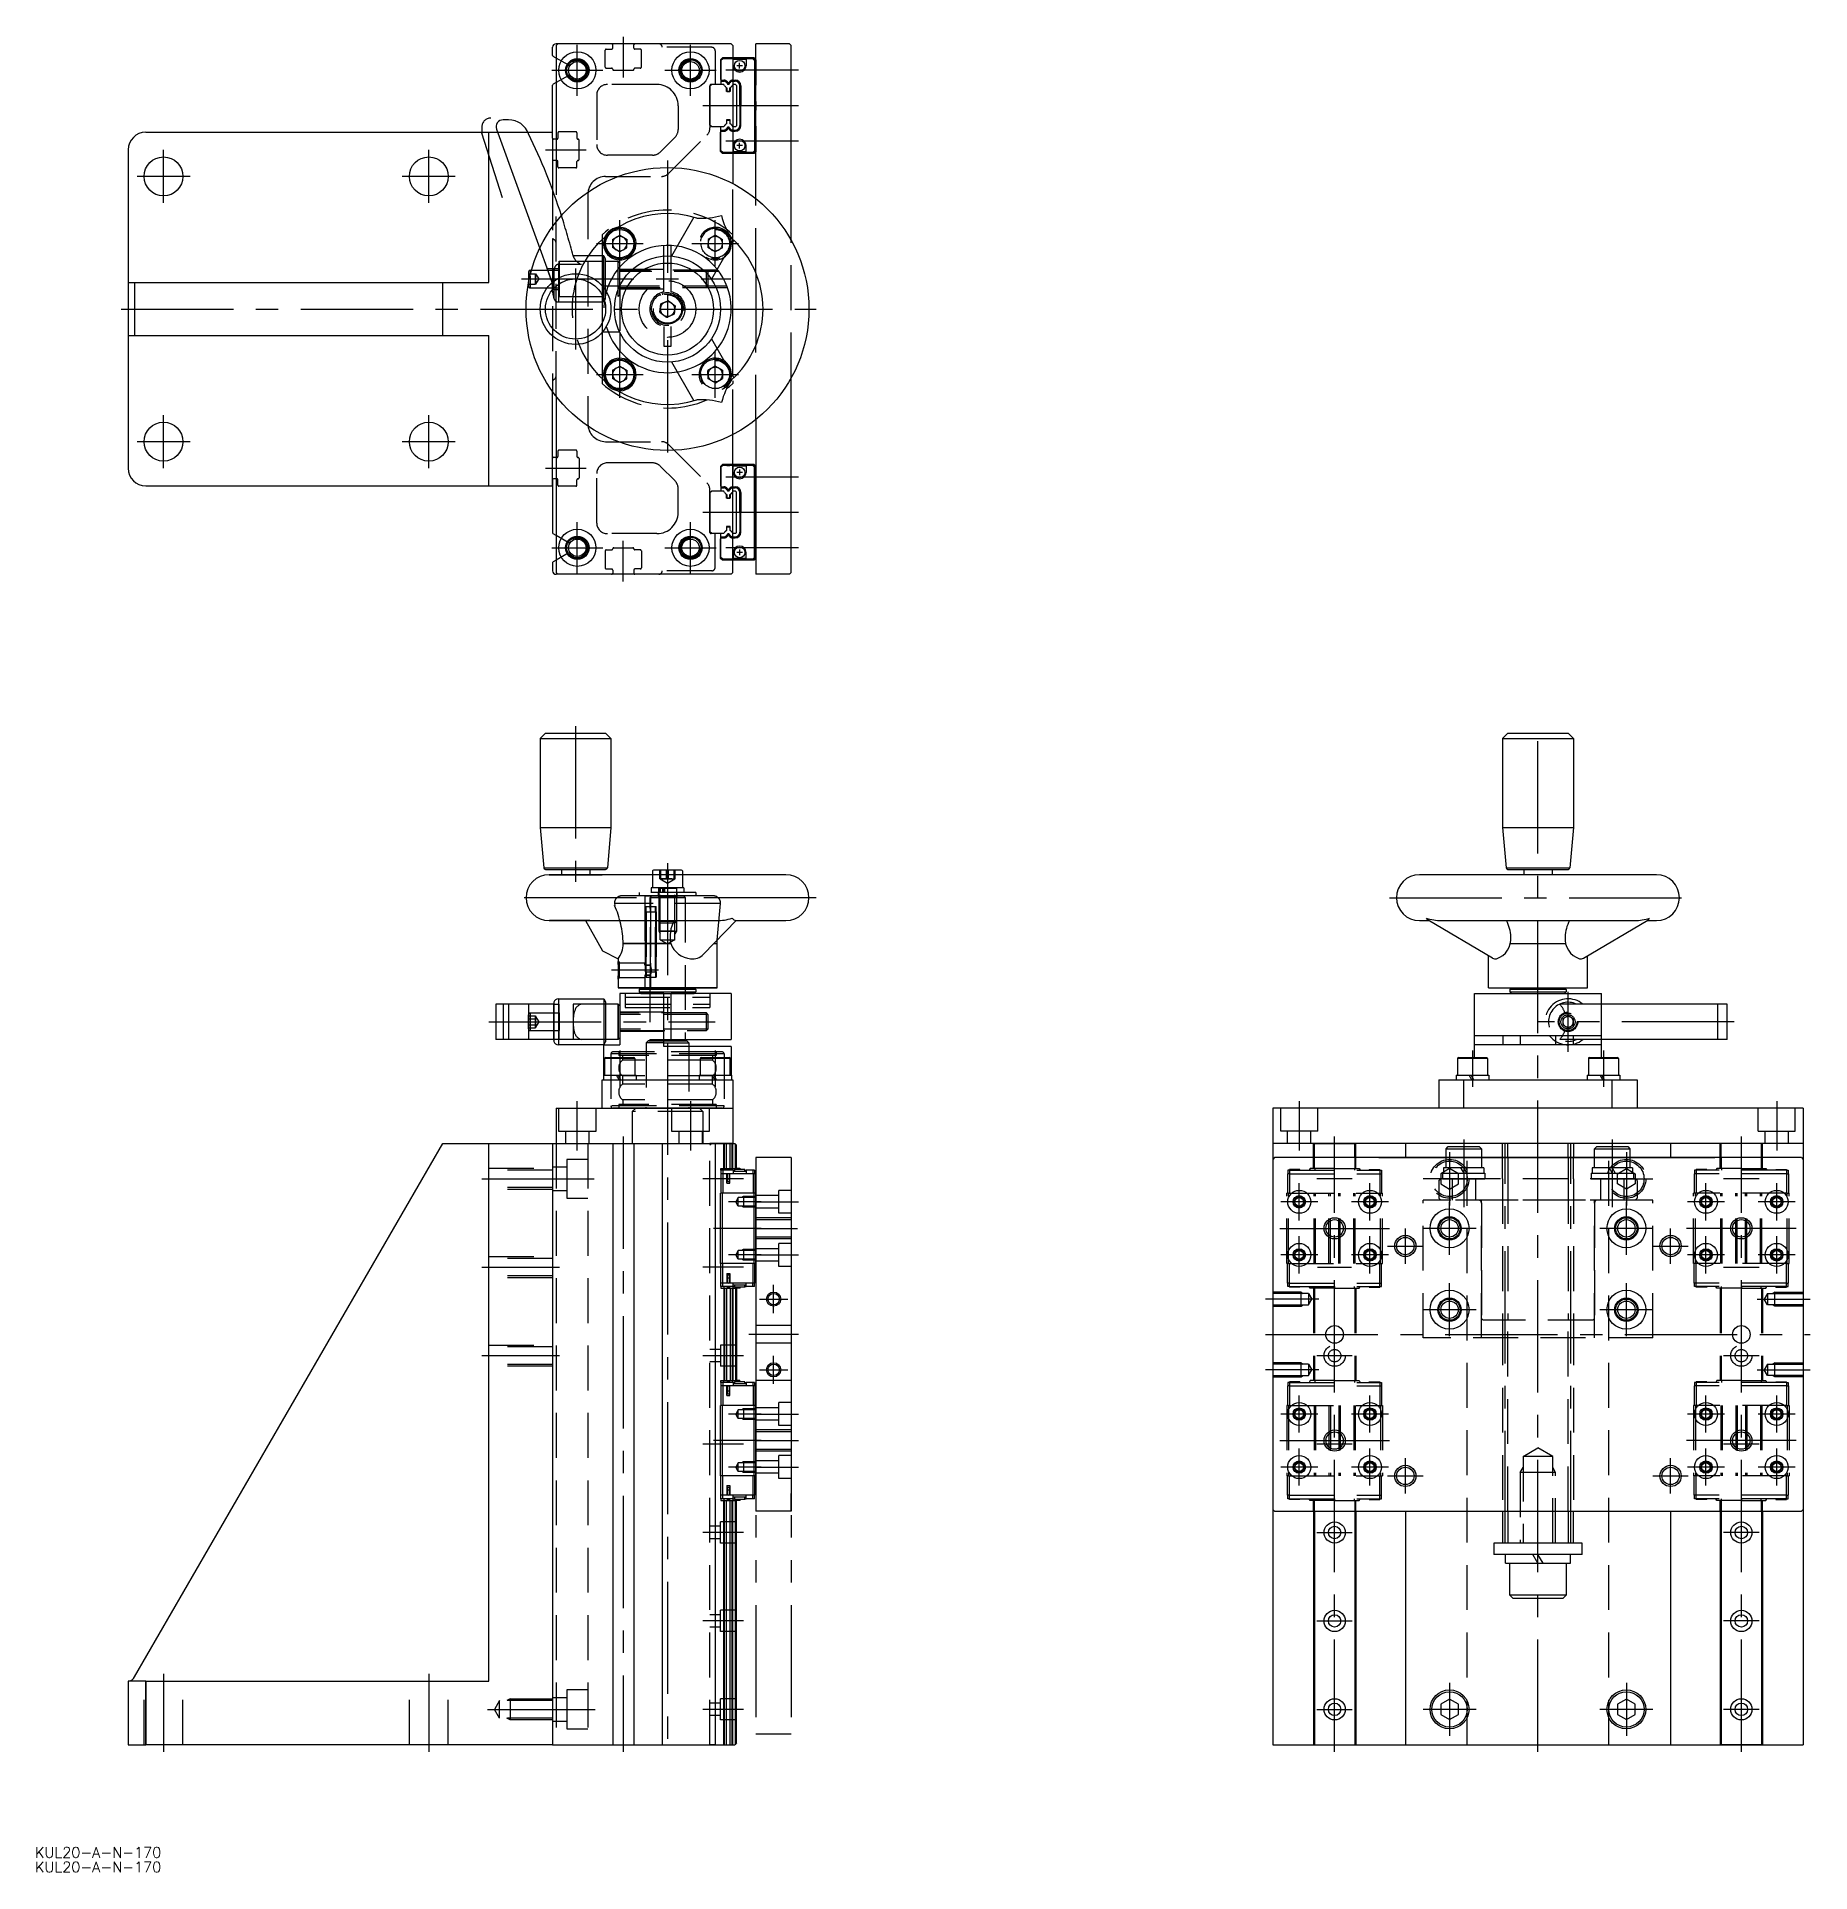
# Model space of a CAD drawing. Extents: x -178 to 323, y -442 to 77.
import ezdxf

# ---------------------------------------------------------------- set-up
doc = ezdxf.new("R2010")
doc.units = 0
for name, pattern in [('CENTER', [50.8, 31.75, -6.35, 6.35, -6.35]), ('DASHED', [19.05, 12.7, -6.35]), ('PHANTOM', [63.5, 31.75, -6.35, 6.35, -6.35, 6.35, -6.35])]:
    doc.linetypes.add(name, pattern=pattern)
doc.layers.get('0').update_dxf_attribs({"linetype": 'CONTINUOUS'})
doc.layers.add('CENTER', color=1, linetype='CENTER')
doc.styles.get("Standard").update_dxf_attribs({"font": 'txt.shx', "height": 3, "bigfont": 'bigfont.shx'})

# ---------------------------------------------------------------- blocks, each defined once
blk = doc.blocks.new('*U12')
at = {"color": 7, "linetype": 'CONTINUOUS'}
blk.add_text('KUL20-A-N-170', height=3, dxfattribs=at).set_placement((-178.87, -437.87))
blk = doc.blocks.new('*U13')
at = {"color": 7, "linetype": 'CONTINUOUS'}
blk.add_text('KUL20-A-N-170', height=3, dxfattribs=at).set_placement((-178.87, -442))
blk = doc.blocks.new('A$C5FFC3F67')
at = {"color": 7, "linetype": 'CONTINUOUS'}
for p, q in [((-32.5, 71.71), (-32.5, 74)), ((-31, 75), (-31.5, 75)), ((-31, 75), (-31.5, 74.5)), ((-31.5, 74.5), (-31.5, 32.3)), ((18, 75), (-31, 75)), ((18, 75), (18.5, 74.5)), ((18.5, 74.5), (18.5, 35.46)), ((25, 31.22), (25, 75)), ((33, 75), (25, 75)), ((34.5, 75), (33, 75)), ((35, 74.5), (34.5, 75)), ((35, 19.36), (35, 74.5)), ((-31.5, 70.96), (-32.35, 71.45)), ((24.5, 71), (18.5, 71)), ((24.2, 70.8), (18.5, 70.8)), ((18.6, 70.75), (18.5, 70.75)), ((18.6, 68.8), (18.6, 70.75)), ((22.2, 70.55), (18.6, 70.55)), ((21.2, 68.8), (19.6, 68.8)), ((20.4, 68), (20.4, 69.6)), ((22.2, 70.75), (22.2, 68.8)), ((24.1, 70.75), (22.2, 70.75)), ((24.6, 70.25), (24.1, 70.75)), ((24.7, 70.3), (24.2, 70.8)), ((25, 70.5), (24.5, 71)), ((24.6, 70.25), (24.6, 44.75)), ((24.7, 70.3), (24.7, 44.7)), ((25, 70.5), (25, 63.3)), ((-32.5, 48.3), (-32.5, 63.29)), ((-31.5, 64.04), (-32.35, 63.55)), ((19.2, 63.5), (18.5, 63.5)), ((18.51, 64.73), (18.51, 64.43)), ((18.51, 64.73), (19.13, 64.73)), ((18.51, 64.43), (19.13, 64.43)), ((19.13, 64.43), (19.13, 64.73)), ((19.5, 63.2), (19.2, 63.5)), ((19.5, 63.2), (19.5, 51.8)), ((20.43, 57.5), (20.43, 63.13)), ((20.43, 63.13), (20.73, 63.13)), ((20.73, 63.13), (20.73, 57.5)), ((24.75, 62.9), (25, 63.3)), ((24.75, 62.9), (24.75, 52.1)), ((20.73, 57.5), (20.43, 57.5)), ((20.43, 57.5), (20.43, 51.87)), ((20.73, 51.87), (20.73, 57.5)), ((25, 58.7), (24.75, 59.1)), ((25, 58.7), (25, 56.3)), ((-44.92, 53.5), (-46.5, 53.5)), ((25, 56.3), (24.75, 55.9)), ((24.75, 52.1), (25, 51.7)), ((-147.5, 50), (-50.5, 50)), ((-50.5, 7.5), (-50.5, 50)), ((-50.5, 50), (-48.08, 50)), ((-48.38, 50.82), (-36.13, 17.16)), ((-39.46, 50), (-32.5, 50)), ((-32.5, 48.3), (-32.5, 41.7)), ((-31.5, 48), (-32.2, 48)), ((19.2, 51.5), (18.5, 51.5)), ((18.51, 50.27), (18.51, 50.57)), ((18.51, 50.57), (19.13, 50.57)), ((18.51, 50.27), (19.13, 50.27)), ((19.13, 50.57), (19.13, 50.27)), ((19.5, 51.8), (19.2, 51.5)), ((20.4, 45.4), (20.4, 47)), ((20.43, 51.87), (20.73, 51.87)), ((25, 51.7), (25, 44.5)), ((-152.5, 45), (-152.5, 7.5)), ((-32.5, 41.7), (-32.5, 35)), ((-31.5, 42), (-32.2, 42)), ((18.6, 44.25), (18.5, 44.25)), ((24.2, 44.2), (18.5, 44.2)), ((24.5, 44), (18.5, 44)), ((18.6, 46.2), (18.6, 44.25)), ((22.2, 44.45), (18.6, 44.45)), ((21.2, 46.2), (19.6, 46.2)), ((22.2, 44.25), (22.2, 46.2)), ((24.1, 44.25), (22.2, 44.25)), ((24.6, 44.75), (24.1, 44.25)), ((24.7, 44.7), (24.2, 44.2)), ((25, 44.5), (24.5, 44)), ((-15.52, 19.71), (-13.46, 20.86)), ((-13.46, 20.86), (-11.44, 19.64)), ((7.47, 25.95), (1.13, 14.96)), ((-18.5, 19.67), (-18.5, 15)), ((-17.74, 18.83), (-18.09, 18.86)), ((-17.74, 18.17), (-18.09, 18.14)), ((-15.52, 19.71), (-15.56, 17.36)), ((-13.54, 16.14), (-15.56, 17.36)), ((-13.54, 16.14), (-11.48, 17.29)), ((-11.48, 17.29), (-11.44, 19.64)), ((-1, 14.97), (-1, 17.97)), ((1, 14.97), (1, 17.97)), ((18.73, 19.44), (12.39, 8.46)), ((18.5, -19.04), (18.5, 19.04)), ((-39.3, 10.5), (-39.3, 7.45)), ((-38.8, 11), (-38.8, 9.72)), ((-38.8, 11), (-38.46, 11)), ((-18, 15), (-22.45, 15)), ((-18, 15), (-17.5, 14.13)), ((-18, 6.5), (-18, 15)), ((-17.5, 6.5), (-17.5, 14.13)), ((-17.5, 13.5), (-14, 13.5)), ((-14, 6.5), (-14, 13.5)), ((-14, 13.5), (-13.5, 13)), ((-13.5, 6.54), (-13.5, 13)), ((-152.5, 7.5), (-152.5, -7.5)), ((-152.5, 7.5), (-150.67, 7.5)), ((-150.67, 7.5), (-63.52, 7.5)), ((-150.67, 7.5), (-150.67, -7.5)), ((-63.52, 7.5), (-50.5, 7.5)), ((-63.52, -7.5), (-63.52, 7.5)), ((-13.52, 6.5), (-18.4, 6.5)), ((25, 10.2), (25, -10.2)), ((-152.5, -7.5), (-152.5, -45)), ((-152.5, -7.5), (-150.67, -7.5)), ((-150.67, -7.5), (-63.52, -7.5)), ((-63.52, -7.5), (-50.5, -7.5)), ((-50.5, -50), (-50.5, -7.5)), ((-18.5, -6.61), (-18.5, -19.67)), ((-13.52, -6.5), (-18.4, -6.5)), ((-13.5, -6.54), (-13.5, -11.9)), ((12.39, -8.46), (18.73, -19.44)), ((1.13, -14.96), (7.47, -25.94)), ((-17.74, -18.17), (-18.09, -18.14)), ((-17.74, -18.83), (-18.09, -18.86)), ((-15.52, -17.29), (-15.56, -19.64)), ((-13.54, -20.86), (-15.56, -19.64)), ((-15.52, -17.29), (-13.46, -16.14)), ((-13.54, -20.86), (-11.48, -19.71)), ((-13.46, -16.14), (-11.44, -17.36)), ((-11.48, -19.71), (-11.44, -17.36)), ((35, -74.5), (35, -19.36)), ((-32.5, -41.7), (-32.5, -23.2)), ((-31.5, -24.53), (-31.5, -74.5)), ((18.5, -74.5), (18.5, -35.46)), ((25, -31.22), (25, -75)), ((-32.5, -50), (-32.5, -41.7)), ((-31.5, -42), (-32.2, -42)), ((24.5, -44), (18.5, -44)), ((24.2, -44.2), (18.5, -44.2)), ((18.6, -44.25), (18.5, -44.25)), ((18.6, -46.2), (18.6, -44.25)), ((22.2, -44.45), (18.6, -44.45)), ((21.2, -46.2), (19.6, -46.2)), ((20.4, -45.4), (20.4, -47)), ((24.1, -44.25), (22.2, -44.25)), ((22.2, -44.25), (22.2, -46.2)), ((24.6, -44.75), (24.1, -44.25)), ((24.7, -44.7), (24.2, -44.2)), ((25, -44.5), (24.5, -44)), ((24.6, -70.25), (24.6, -44.75)), ((24.7, -70.3), (24.7, -44.7)), ((25, -51.7), (25, -44.5)), ((-147.5, -50), (-50.5, -50)), ((-50.5, -50), (-32.5, -50)), ((-32.5, -48.3), (-32.5, -63.29)), ((-31.5, -48), (-32.2, -48)), ((19.2, -51.5), (18.5, -51.5)), ((18.51, -50.27), (18.51, -50.57)), ((18.51, -50.27), (19.13, -50.27)), ((18.51, -50.57), (19.13, -50.57)), ((19.13, -50.57), (19.13, -50.27)), ((19.5, -51.8), (19.2, -51.5)), ((19.5, -63.2), (19.5, -51.8)), ((20.43, -51.87), (20.73, -51.87)), ((20.43, -57.5), (20.43, -51.87)), ((20.73, -51.87), (20.73, -57.5)), ((24.75, -52.1), (25, -51.7)), ((35, -74.5), (35, -46.93)), ((24.75, -62.9), (24.75, -52.1)), ((25, -56.3), (24.75, -55.9)), ((25, -58.7), (25, -56.3)), ((20.43, -57.5), (20.43, -63.13)), ((20.73, -57.5), (20.43, -57.5)), ((20.73, -63.13), (20.73, -57.5)), ((25, -58.7), (24.75, -59.1)), ((-31.5, -64.04), (-32.35, -63.55)), ((19.2, -63.5), (18.5, -63.5)), ((18.51, -64.73), (18.51, -64.43)), ((18.51, -64.43), (19.13, -64.43)), ((18.51, -64.73), (19.13, -64.73)), ((19.13, -64.43), (19.13, -64.73)), ((19.5, -63.2), (19.2, -63.5)), ((20.43, -63.13), (20.73, -63.13)), ((24.75, -62.9), (25, -63.3)), ((25, -70.5), (25, -63.3)), ((-32.5, -71.71), (-32.5, -74)), ((-31.5, -70.96), (-32.35, -71.45)), ((18.6, -70.75), (18.5, -70.75)), ((24.2, -70.8), (18.5, -70.8)), ((24.5, -71), (18.5, -71)), ((18.6, -68.8), (18.6, -70.75)), ((22.2, -70.55), (18.6, -70.55)), ((21.2, -68.8), (19.6, -68.8)), ((20.4, -68), (20.4, -69.6)), ((22.2, -70.75), (22.2, -68.8)), ((24.1, -70.75), (22.2, -70.75)), ((24.6, -70.25), (24.1, -70.75)), ((24.7, -70.3), (24.2, -70.8)), ((25, -70.5), (24.5, -71)), ((-31.5, -74.5), (-31, -75)), ((-31, -75), (-31.5, -75)), ((18, -75), (-31, -75)), ((18.5, -74.5), (18, -75)), ((34.5, -75), (25, -75)), ((33, -75), (25, -75)), ((34.5, -75), (33, -75)), ((35, -74.5), (34.5, -75)), ((35, -74.5), (34.5, -75))]:
    blk.add_line(p, q, dxfattribs=at)
at = {"color": 3, "linetype": 'DASHED'}
for p, q in [((-15.8, 75), (-31, 75)), ((-17.6, 68.4), (-17.6, 73.2)), ((-17.3, 73.5), (-15.8, 73.5)), ((-15.5, 73.8), (-15.5, 74.7)), ((-9.5, 73.8), (-9.5, 74.7)), ((-2.5, 75), (-9.2, 75)), ((-7.7, 73.5), (-9.2, 73.5)), ((-7.4, 68.4), (-7.4, 73.2)), ((12.5, 74), (-1.5, 74)), ((13.5, 73), (13.5, 63.5)), ((-28.13, 69.02), (-31.5, 70.96)), ((-17.3, 68.1), (-15.8, 68.1)), ((-15.2, 67.5), (-9.8, 67.5)), ((-7.7, 68.1), (-9.2, 68.1)), ((15.5, 71), (15, 70.5)), ((15, 70.5), (15, 65)), ((15.6, 70.8), (15.1, 70.3)), ((15.6, 70.75), (15.1, 70.25)), ((15.1, 70.3), (15.1, 70.25)), ((15.1, 70.25), (15.1, 64.73)), ((18.5, 71), (15.5, 71)), ((16.8, 70.8), (15.6, 70.8)), ((18.5, 70.75), (15.6, 70.75)), ((16.8, 70.8), (17.6, 70.8)), ((16.8, 70.8), (16.8, 70.75)), ((18.5, 70.8), (17.6, 70.8)), ((17.6, 70.8), (17.6, 70.75)), ((-28.13, 65.98), (-31.5, 64.04)), ((-3, 63.5), (-17, 63.5)), ((12.5, 63.5), (12, 63)), ((12, 63.2), (12, 51.24)), ((12, 52), (12, 63)), ((13.5, 63.5), (12.3, 63.5)), ((15.94, 63.5), (12.5, 63.5)), ((15, 65), (15.1, 64.78)), ((15.1, 64.73), (15.1, 64.43)), ((15.1, 64.73), (15.89, 64.73)), ((15.1, 64.43), (15.1, 63.5)), ((15.1, 64.43), (15.89, 64.43)), ((15.89, 64.73), (15.89, 64.43)), ((16.15, 63.13), (15.94, 63.5)), ((16.7, 61.5), (16.7, 62.61)), ((16.7, 62.53), (16.75, 62.51)), ((16.75, 62.51), (16.75, 61.55)), ((17.02, 64.08), (16.76, 63.93)), ((16.76, 63.93), (16.85, 63.77)), ((17.11, 63.92), (16.85, 63.77)), ((17.02, 64.08), (17.11, 63.92)), ((17.11, 63.92), (17.12, 63.91)), ((17.11, 63.92), (17.11, 63.92)), ((17.12, 63.91), (17.11, 63.92)), ((17.38, 64.08), (17.29, 63.92)), ((17.29, 63.92), (17.55, 63.77)), ((17.29, 63.92), (17.29, 63.92)), ((17.38, 64.08), (17.64, 63.93)), ((17.55, 63.77), (17.64, 63.93)), ((17.7, 62.53), (17.65, 62.51)), ((17.65, 61.55), (17.65, 62.51)), ((17.7, 62.61), (17.7, 61.5)), ((18.46, 63.5), (18.25, 63.13)), ((18.5, 63.5), (18.46, 63.5)), ((-20, 60.5), (-20, 46.5)), ((3, 57.5), (3, 50.73)), ((17.7, 61.5), (16.7, 61.5)), ((16.75, 61.55), (17.65, 61.55)), ((12.5, 51.5), (12, 52)), ((17.7, 53.5), (16.7, 53.5)), ((16.7, 53.5), (16.7, 52.39)), ((16.7, 52.47), (16.75, 52.49)), ((16.75, 53.45), (17.65, 53.45)), ((16.75, 52.49), (16.75, 53.45)), ((17.65, 53.45), (17.65, 52.49)), ((17.7, 52.47), (17.65, 52.49)), ((17.7, 52.39), (17.7, 53.5)), ((-48.08, 50), (-39.46, 50)), ((-31.3, 48), (-31.5, 48)), ((-31, 49.8), (-31, 48.3)), ((-25.9, 50.1), (-30.7, 50.1)), ((-25.6, 49.8), (-25.6, 48.3)), ((-25, 42.3), (-25, 47.7)), ((2.12, 48.61), (-2.11, 44.38)), ((0.38, 38.38), (11.12, 49.12)), ((15.94, 51.5), (12.5, 51.5)), ((15, 50), (15.1, 50.22)), ((15, 44.5), (15, 50)), ((15.1, 50.57), (15.1, 51.5)), ((15.1, 50.57), (15.89, 50.57)), ((15.1, 50.27), (15.1, 50.57)), ((15.1, 44.75), (15.1, 50.27)), ((15.1, 50.27), (15.89, 50.27)), ((15.89, 50.27), (15.89, 50.57)), ((16.15, 51.87), (15.94, 51.5)), ((16.76, 51.07), (16.85, 51.23)), ((17.02, 50.92), (16.76, 51.07)), ((17.11, 51.08), (16.85, 51.23)), ((17.02, 50.92), (17.11, 51.08)), ((17.11, 51.08), (17.12, 51.09)), ((17.12, 51.09), (17.11, 51.08)), ((17.11, 51.08), (17.11, 51.08)), ((17.29, 51.08), (17.55, 51.23)), ((17.38, 50.92), (17.29, 51.08)), ((17.29, 51.08), (17.29, 51.08)), ((17.38, 50.92), (17.64, 51.07)), ((17.55, 51.23), (17.64, 51.07)), ((18.46, 51.5), (18.25, 51.87)), ((18.5, 51.5), (18.46, 51.5)), ((-31.3, 42), (-31.5, 42)), ((-31, 40.2), (-31, 41.7)), ((-25.6, 40.2), (-25.6, 41.7)), ((-4.23, 43.5), (-17, 43.5)), ((15.5, 44), (15, 44.5)), ((15.1, 44.7), (15.1, 44.75)), ((15.6, 44.25), (15.1, 44.75)), ((15.6, 44.2), (15.1, 44.7)), ((18.5, 44), (15.5, 44)), ((18.5, 44.25), (15.6, 44.25)), ((16.8, 44.2), (15.6, 44.2)), ((16.8, 44.2), (16.8, 44.25)), ((16.8, 44.2), (17.6, 44.2)), ((17.6, 44.2), (17.6, 44.25)), ((18.5, 44.2), (17.6, 44.2)), ((-25.9, 39.9), (-30.7, 39.9)), ((-17.5, 37.5), (-1.74, 37.5)), ((-32.5, 35), (-32.5, 19.85)), ((-31.5, -24.65), (-31.5, 32.3)), ((-22.5, 32.5), (-22.5, -32.5)), ((18.5, 21.14), (18.5, 35.58)), ((25, 10.2), (25, 31.11)), ((-18.5, 21.02), (-18.5, 19.67)), ((13.54, 20.86), (11.48, 19.71)), ((13.54, 20.86), (15.56, 19.64)), ((18.5, 20.33), (18.5, 21.02)), ((18.5, 19.04), (18.5, 21.02)), ((-36.13, 17.16), (-32.12, 6.14)), ((-32.5, 19.85), (-32.5, -23.32)), ((11.48, 19.71), (11.44, 17.36)), ((13.46, 16.14), (11.44, 17.36)), ((15.52, 17.29), (13.46, 16.14)), ((15.52, 17.29), (15.56, 19.64)), ((17.74, 18.83), (18.09, 18.86)), ((17.74, 18.71), (18.09, 18.74)), ((35, -19.36), (35, 19.36)), ((-38.46, 11), (-30.66, 11)), ((-34.07, 11.5), (-30.66, 11.5)), ((-32.62, 7.52), (-34.07, 11.49)), ((-32.12, 10.86), (-32.12, 3.02)), ((-30.86, 12.65), (-30.86, 2.05)), ((-30.86, 12.65), (-24.36, 12.65)), ((-30.86, 12.65), (-24.36, 12.65)), ((-30.66, 13.5), (-17.5, 13.5)), ((-30.66, 3.5), (-30.66, 13.5)), ((-30.66, 13.5), (-30.66, 3.5)), ((-30.66, 5.5), (-30.66, 11.5)), ((-30.66, 6), (-30.66, 11)), ((-22.45, 15), (-26.7, 15)), ((-18.5, 15), (-18.5, 4)), ((-13.5, 11.25), (-1, 11.25)), ((14.25, 11), (-13.5, 11)), ((14.57, 10.57), (-13.5, 10.57)), ((-1, 4.9), (-1, 14.97)), ((1, 4.9), (1, 14.97)), ((11.01, 11), (11.44, 10.57)), ((11.01, 6), (11.01, 11)), ((11.44, 10.57), (11.44, 6.43)), ((-39.3, 10), (-37.3, 10)), ((-39.3, 10), (-37.3, 10)), ((-39.3, 8.5), (-37.3, 8.5)), ((-39.3, 8.5), (-37.3, 8.5)), ((-39.3, 7.45), (-39.3, 7)), ((-39.3, 7), (-37.3, 7)), ((-39.3, 7), (-37.3, 7)), ((-39.3, 7), (-39.3, 6.5)), ((-38.8, 8.5), (-38.8, 9.72)), ((-38.8, 9.33), (-38.8, 6)), ((-38.8, 6), (-30.66, 6)), ((-37.3, 10), (-36.43, 8.5)), ((-37.3, 10), (-37.3, 9.25)), ((-37.3, 9.25), (-37.3, 10)), ((-37.3, 9.25), (-37.3, 10)), ((-37.3, 9.25), (-37.3, 10)), ((-37.3, 9.25), (-37.3, 8.5)), ((-37.3, 9.25), (-37.3, 7.75)), ((-37.3, 7.75), (-37.3, 9.25)), ((-37.3, 8.5), (-37.3, 9.25)), ((-36.43, 8.5), (-37.3, 7)), ((-37.3, 8.5), (-37.3, 7.75)), ((-37.3, 7.75), (-37.3, 8.5)), ((-37.3, 7.75), (-37.3, 7)), ((-37.3, 7), (-37.3, 7.75)), ((-37.3, 7), (-37.3, 7.75)), ((-37.3, 7.75), (-37.3, 7)), ((-32.62, 7.52), (-32.62, 5.5)), ((-32.12, 6.14), (-32.62, 7.52)), ((-32.62, 7.52), (-32.12, 6.14)), ((-32.62, 5.5), (-30.66, 5.5)), ((-18, 2), (-18, 6.5)), ((-17.5, 2.87), (-17.5, 6.5)), ((-14, 3.5), (-14, 6.5)), ((-13.5, 6.54), (-13.5, -6.54)), ((-13.5, 6.54), (-13.5, 6.54)), ((-13.5, 4.05), (-13.5, 6.53)), ((16.81, 6.43), (-13.5, 6.43)), ((16.97, 6), (-13.5, 6)), ((-13.5, 5.75), (-1, 5.75)), ((11.02, 6.01), (11.44, 6.43)), ((-30.86, 2), (-18, 2)), ((-30.66, 3.5), (-14, 3.5)), ((-18.5, 4), (-18.5, -6.61)), ((-18, 2), (-17.5, 2.87)), ((-14, 3.5), (-13.5, 4)), ((-2.18, -0.9), (-1.87, 1.44)), ((-1.93, 3.79), (-2.08, 4.1)), ((0.31, 2.34), (-1.87, 1.44)), ((-1.31, 4.04), (-1.42, 4.38)), ((0.31, 2.34), (2.18, 0.9)), ((2.18, 0.9), (1.87, -1.44)), ((-2.18, -0.9), (-0.31, -2.34)), ((-1, -4.9), (-1, -10.5)), ((-0.31, -2.34), (1.87, -1.44)), ((1, -10.5), (1, -4.9)), ((25, -31.34), (25, -10.2)), ((-1, -10.5), (1, -10.5)), ((-18.5, -19.67), (-18.5, -21.02)), ((13.46, -16.14), (11.44, -17.36)), ((11.48, -19.71), (11.44, -17.36)), ((13.54, -20.86), (11.48, -19.71)), ((15.52, -17.29), (13.46, -16.14)), ((13.54, -20.86), (15.56, -19.64)), ((15.52, -17.29), (15.56, -19.64)), ((17.74, -18.71), (18.09, -18.74)), ((17.74, -18.83), (18.09, -18.86)), ((18.5, -35.46), (18.5, -19.04)), ((18.5, -20.33), (18.5, -21.02)), ((-31, -40.2), (-31, -41.7)), ((-25.9, -39.9), (-30.7, -39.9)), ((-25.6, -40.2), (-25.6, -41.7)), ((-17.5, -37.5), (-1.74, -37.5)), ((0.38, -38.38), (11.12, -49.12)), ((-31.3, -42), (-31.5, -42)), ((-25, -42.3), (-25, -47.7)), ((-20, -60.5), (-20, -46.5)), ((-4.23, -43.5), (-17, -43.5)), ((2.12, -48.61), (-2.11, -44.38)), ((15.5, -44), (15, -44.5)), ((15, -44.5), (15, -50)), ((15.6, -44.2), (15.1, -44.7)), ((15.6, -44.25), (15.1, -44.75)), ((15.1, -44.7), (15.1, -44.75)), ((15.1, -44.75), (15.1, -50.27)), ((18.5, -44), (15.5, -44)), ((16.8, -44.2), (15.6, -44.2)), ((18.5, -44.25), (15.6, -44.25)), ((16.8, -44.2), (17.6, -44.2)), ((16.8, -44.2), (16.8, -44.25)), ((18.5, -44.2), (17.6, -44.2)), ((17.6, -44.2), (17.6, -44.25)), ((-31.3, -48), (-31.5, -48)), ((-31, -49.8), (-31, -48.3)), ((-25.9, -50.1), (-30.7, -50.1)), ((-25.6, -49.8), (-25.6, -48.3)), ((3, -57.5), (3, -50.73)), ((12, -63.2), (12, -51.24)), ((12.5, -51.5), (12, -52)), ((15.94, -51.5), (12.5, -51.5)), ((15, -50), (15.1, -50.22)), ((15.1, -50.27), (15.89, -50.27)), ((15.1, -50.27), (15.1, -50.57)), ((15.1, -50.57), (15.1, -51.5)), ((15.1, -50.57), (15.89, -50.57)), ((15.89, -50.27), (15.89, -50.57)), ((16.15, -51.87), (15.94, -51.5)), ((17.02, -50.92), (16.76, -51.07)), ((16.76, -51.07), (16.85, -51.23)), ((17.11, -51.08), (16.85, -51.23)), ((17.02, -50.92), (17.11, -51.08)), ((17.11, -51.08), (17.12, -51.09)), ((17.11, -51.08), (17.11, -51.08)), ((17.12, -51.09), (17.11, -51.08)), ((17.38, -50.92), (17.29, -51.08)), ((17.29, -51.08), (17.55, -51.23)), ((17.29, -51.08), (17.29, -51.08)), ((17.38, -50.92), (17.64, -51.07)), ((17.55, -51.23), (17.64, -51.07)), ((18.46, -51.5), (18.25, -51.87)), ((18.5, -51.5), (18.46, -51.5)), ((12, -52), (12, -63)), ((16.7, -53.5), (16.7, -52.39)), ((16.7, -52.47), (16.75, -52.49)), ((17.7, -53.5), (16.7, -53.5)), ((16.75, -52.49), (16.75, -53.45)), ((16.75, -53.45), (17.65, -53.45)), ((17.7, -52.47), (17.65, -52.49)), ((17.65, -53.45), (17.65, -52.49)), ((17.7, -52.39), (17.7, -53.5)), ((17.7, -61.5), (16.7, -61.5)), ((16.7, -61.5), (16.7, -62.61)), ((16.75, -61.55), (17.65, -61.55)), ((16.75, -62.51), (16.75, -61.55)), ((17.65, -61.55), (17.65, -62.51)), ((17.7, -62.61), (17.7, -61.5)), ((-28.13, -65.98), (-31.5, -64.04)), ((-3, -63.5), (-17, -63.5)), ((12.5, -63.5), (12, -63)), ((13.5, -63.5), (12.3, -63.5)), ((15.94, -63.5), (12.5, -63.5)), ((13.5, -73), (13.5, -63.5)), ((15, -65), (15.1, -64.78)), ((15, -70.5), (15, -65)), ((15.1, -64.43), (15.1, -63.5)), ((15.1, -64.73), (15.1, -64.43)), ((15.1, -64.43), (15.89, -64.43)), ((15.1, -70.25), (15.1, -64.73)), ((15.1, -64.73), (15.89, -64.73)), ((15.89, -64.73), (15.89, -64.43)), ((16.15, -63.13), (15.94, -63.5)), ((16.7, -62.53), (16.75, -62.51)), ((16.76, -63.93), (16.85, -63.77)), ((17.02, -64.08), (16.76, -63.93)), ((17.11, -63.92), (16.85, -63.77)), ((17.02, -64.08), (17.11, -63.92)), ((17.11, -63.92), (17.12, -63.91)), ((17.12, -63.91), (17.11, -63.92)), ((17.11, -63.92), (17.11, -63.92)), ((17.29, -63.92), (17.55, -63.77)), ((17.38, -64.08), (17.29, -63.92)), ((17.29, -63.92), (17.29, -63.92)), ((17.38, -64.08), (17.64, -63.93)), ((17.55, -63.77), (17.64, -63.93)), ((17.7, -62.53), (17.65, -62.51)), ((18.46, -63.5), (18.25, -63.13)), ((18.5, -63.5), (18.46, -63.5)), ((-28.13, -69.02), (-31.5, -70.96)), ((-17.6, -68.4), (-17.6, -73.2)), ((-17.3, -68.1), (-15.8, -68.1)), ((-15.2, -67.5), (-9.8, -67.5)), ((-7.7, -68.1), (-9.2, -68.1)), ((-7.4, -68.4), (-7.4, -73.2)), ((15.5, -71), (15, -70.5)), ((15.1, -70.3), (15.1, -70.25)), ((15.6, -70.75), (15.1, -70.25)), ((15.6, -70.8), (15.1, -70.3)), ((18.5, -71), (15.5, -71)), ((18.5, -70.75), (15.6, -70.75)), ((16.8, -70.8), (15.6, -70.8)), ((16.8, -70.8), (16.8, -70.75)), ((16.8, -70.8), (17.6, -70.8)), ((17.6, -70.8), (17.6, -70.75)), ((18.5, -70.8), (17.6, -70.8)), ((-15.8, -75), (-31, -75)), ((-17.3, -73.5), (-15.8, -73.5)), ((-15.5, -73.8), (-15.5, -74.7)), ((-9.5, -73.8), (-9.5, -74.7)), ((-7.7, -73.5), (-9.2, -73.5)), ((-2.5, -75), (-9.2, -75)), ((12.5, -74), (-1.5, -74))]:
    blk.add_line(p, q, dxfattribs=at)
at = {"color": 3, "linetype": 'PHANTOM'}
for p in [(-52.5, 51.5), (-46.69, 31.4)]:
    blk.add_line(p, (-52.5, 49.74), dxfattribs=at)
at = {"color": 7, "linetype": 'CONTINUOUS'}
for centre, radius in [((-25.5, 67.5), 5.25), ((6.5, 67.5), 5.25), ((-25.5, 67.5), 3.3), ((-25.5, 67.5), 2.46), ((6.5, 67.5), 3.3), ((6.5, 67.5), 2.46), ((20.4, 68.8), 1.5), ((20.4, 46.2), 1.5), ((-142.5, 37.5), 5.5), ((-67.5, 37.5), 5.5), ((0, 0), 40), ((-13.5, 18.5), 4), ((0, 0), 15), ((0, 0), 13), ((-26, 0), 10), ((-26, 0), 8.5), ((-13.5, -18.5), 4), ((-142.5, -37.5), 5.5), ((-67.5, -37.5), 5.5), ((20.4, -46.2), 1.5), ((-25.5, -67.5), 5.25), ((6.5, -67.5), 5.25), ((-25.5, -67.5), 3.3), ((-25.5, -67.5), 2.46), ((6.5, -67.5), 3.3), ((6.5, -67.5), 2.46), ((20.4, -68.8), 1.5)]:
    blk.add_circle(centre, radius, dxfattribs=at)
at = {"color": 3, "linetype": 'CONTINUOUS'}
for centre in [(-25.5, 67.5), (6.5, 67.5), (-25.5, -67.5), (6.5, -67.5)]:
    blk.add_circle(centre, 3, dxfattribs=at)
at = {"color": 3, "linetype": 'DASHED'}
for centre, radius in [((6.5, 67.5), 2.75), ((13.5, 18.5), 4), ((0, 0), 8), ((0, 0), 4.25), ((0, 0), 4), ((13.5, -18.5), 4), ((6.5, -67.5), 2.75)]:
    blk.add_circle(centre, radius, dxfattribs=at)
at = {"color": 7, "linetype": 'CONTINUOUS'}
for centre, radius, start, end in [((-31.5, 74), 1, 90, 180), ((-32.2, 71.71), 0.3, 180, 240), ((20.4, 68.8), 1.8, 180, 0), ((-32.2, 63.29), 0.3, 120, 180), ((18.51, 63.43), 1.3, 90, 90.2346), ((18.51, 63.43), 1, 90, 90.3049), ((19.13, 63.13), 1.6, 0.0008, 89.9992), ((19.13, 63.13), 1.3, 0, 90), ((-46.5, 51.5), 2, 90, 200), ((-44.92, 47.5), 6, 20, 90), ((-147.5, 45), 5, 90, 180), ((-201.26, -28.95), 180, 17.9285, 25.8569), ((-32.2, 48.3), 0.3, 180, 270), ((18.51, 51.57), 1, 269.6951, 270), ((18.51, 51.57), 1.3, 269.7654, 270), ((20.4, 46.2), 1.8, 0, 180), ((19.13, 51.87), 1.6, 270.0008, 359.9992), ((19.13, 51.87), 1.3, 270, 0), ((-32.2, 41.7), 0.3, 90, 180), ((0, 0), 27, 72.0545, 158.355), ((9.6, 46.22), 20.57, 266.4435, 286.0069), ((35.5, 31.53), 20.87, 194.1186, 213.3829), ((-13.5, 18.5), 4.6, 155.6427, 96.596), ((-13.5, 18.5), 4.25, 179.0338, 109.4003), ((-13.5, 18.5), 4.25, 142.8384, 179.0338), ((0, 0), 18, 195.9424, 138.3058), ((-13.5, 18.5), 2.04, 119.0338, 179.0338), ((-13.5, 18.5), 2.04, 179.0338, 239.0338), ((-13.5, 18.5), 2.04, 239.0338, 299.0338), ((-13.5, 18.5), 2.04, 59.0338, 119.0338), ((-13.5, 18.5), 2.04, 299.0338, 359.0338), ((-13.5, 18.5), 2.04, 359.0338, 59.0338), ((13.5, 18.5), 4.6, 301.9231, 358.0769), ((13.5, 18.5), 4.25, 312.7419, 347.2581), ((0, 0), 27, 312.0501, 47.9613), ((-38.8, 10.5), 0.5, 90, 180), ((0, 0), 18, 138.3058, 138.5904), ((0, 0), 27, 201.645, 287.9696), ((-13.5, -18.5), 4.6, 263.404, 204.3573), ((-13.5, -18.5), 4.25, 250.5997, 179.0338), ((13.5, -18.5), 4.6, 1.9231, 58.0769), ((13.5, -18.5), 4.25, 12.7419, 47.2581), ((-13.5, -18.5), 4.25, 179.0338, 217.1616), ((-13.5, -18.5), 2.04, 119.0338, 179.0338), ((-13.5, -18.5), 2.04, 179.0338, 239.0338), ((-13.5, -18.5), 2.04, 239.0338, 299.0338), ((-13.5, -18.5), 2.04, 59.0338, 119.0338), ((-13.5, -18.5), 2.04, 299.0338, 359.0338), ((-13.5, -18.5), 2.04, 359.0338, 59.0338), ((35.35, -31.47), 20.7, 146.5143, 165.9496), ((9.69, -45.27), 19.63, 73.4963, 93.9733), ((-147.5, -45), 5, 180, 270), ((-32.2, -41.7), 0.3, 180, 270), ((20.4, -46.2), 1.8, 180, 0), ((-32.2, -48.3), 0.3, 90, 180), ((18.51, -51.57), 1.3, 90, 90.2346), ((18.51, -51.57), 1, 90, 90.3049), ((19.13, -51.87), 1.6, 0.0008, 89.9992), ((19.13, -51.87), 1.3, 0, 90), ((-32.2, -63.29), 0.3, 180, 240), ((18.51, -63.43), 1, 269.6951, 270), ((18.51, -63.43), 1.3, 269.7654, 270), ((20.4, -68.8), 1.8, 0, 180), ((19.13, -63.13), 1.3, 270, 0), ((19.13, -63.13), 1.6, 270.0008, 359.9992), ((-32.2, -71.71), 0.3, 120, 180), ((-31.5, -74), 1, 180, 270)]:
    blk.add_arc(centre, radius, start, end, dxfattribs=at)
at = {"color": 3, "linetype": 'DASHED'}
for centre, radius, start, end in [((-17.3, 73.2), 0.3, 90, 180), ((-15.8, 74.7), 0.3, 0, 90), ((-15.8, 73.8), 0.3, 270, 0), ((-9.2, 74.7), 0.3, 90, 180), ((-9.2, 73.8), 0.3, 180, 270), ((-7.7, 73.2), 0.3, 0, 90), ((-2.5, 74), 1, 0, 90), ((12.5, 73), 1, 0, 90), ((-27.98, 69.28), 0.3, 240, 324.3552), ((-25.5, 67.5), 2.75, 215.6448, 144.3552), ((-17.3, 68.4), 0.3, 180, 270), ((-15.8, 67.8), 0.3, 0, 90), ((-15.2, 67.8), 0.3, 180, 270), ((-9.8, 67.8), 0.3, 270, 0), ((-9.2, 67.8), 0.3, 90, 180), ((-7.7, 68.4), 0.3, 270, 0), ((-27.98, 65.72), 0.3, 35.6448, 120), ((-17, 60.5), 3, 90, 180), ((-3, 57.5), 6, 0, 90), ((12.3, 63.2), 0.3, 90, 180), ((15.89, 63.43), 1.3, 30, 90), ((15.89, 63.43), 1, 30, 90), ((17.29, 63.79), 1.32, 210, 243.402), ((17.2, 63.97), 0.4, 210, 330), ((18.51, 63.43), 1.3, 90.2346, 150), ((18.51, 63.43), 1, 90.3049, 150), ((17.11, 63.79), 1.32, 296.598, 330), ((17.29, 51.21), 1.32, 116.598, 150), ((17.11, 51.21), 1.32, 30, 63.402), ((-31.3, 48.3), 0.3, 270, 0), ((-30.7, 49.8), 0.3, 90, 180), ((-25.9, 49.8), 0.3, 0, 90), ((-25.3, 48.3), 0.3, 180, 270), ((-25.3, 47.7), 0.3, 0, 90), ((0, 50.73), 3, 315, 0), ((9, 51.24), 3, 315, 0), ((15.89, 51.57), 1, 270, 330), ((15.89, 51.57), 1.3, 270, 330), ((17.2, 51.03), 0.4, 30, 150), ((18.51, 51.57), 1.3, 210, 269.7654), ((18.51, 51.57), 1, 210, 269.6951), ((-31.3, 41.7), 0.3, 0, 90), ((-25.3, 41.7), 0.3, 90, 180), ((-25.3, 42.3), 0.3, 270, 0), ((-17, 46.5), 3, 180, 270), ((-4.23, 46.5), 3, 270, 315), ((-30.7, 40.2), 0.3, 180, 270), ((-25.9, 40.2), 0.3, 270, 0), ((-17.5, 32.5), 5, 90, 180), ((-1.74, 40.5), 3, 270, 315), ((-201.26, -28.95), 180, 14.1431, 17.9285), ((0, 0), 28, 48.6456, 131.3544), ((0, 0), 28, 48.6456, 131.3544), ((-13.5, 18.5), 4.6, 96.596, 155.6427), ((-13.5, 18.5), 4.25, 109.4003, 142.8384), ((13.5, 18.5), 4.6, 358.0769, 301.9231), ((13.5, 18.5), 4.25, 359.0338, 289.4003), ((-32.8, 18.58), 1.3, 0, 76.6576), ((13.5, 18.5), 2.04, 119.0338, 179.0338), ((13.5, 18.5), 2.04, 179.0338, 239.0338), ((13.5, 18.5), 2.04, 239.0338, 299.0338), ((13.5, 18.5), 2.04, 59.0338, 119.0338), ((13.5, 18.5), 2.04, 299.0338, 359.0338), ((13.5, 18.5), 2.04, 359.0338, 59.0338), ((13.5, 18.5), 4.25, 347.2581, 359.0338), ((-10.86, 8.5), 21.39, 173.6791, 186.3201), ((-10.86, 8.5), 21.39, 173.6791, 186.3201), ((-29.47, 10.72), 2.66, 146.9732, 176.9739), ((-30.81, 11.61), 1.04, 92.8793, 148.133), ((-22.96, 16.4), 4, 200, 249.5), ((-22.96, 16.4), 4, 200, 249.5), ((-22.96, 16.4), 4, 200.4815, 249.4941), ((0, 0), 18, 138.5904, 195.9424), ((-38.8, 6.5), 0.5, 180, 270), ((-10.86, 8.5), 21.97, 187.848, 194.5701), ((0, 0), 27, 158.355, 201.645), ((-30.86, 3.3), 1.3, 194.5701, 270), ((0, 0), 5, 101.537, 78.463), ((0, 0), 4.6, 116.9483, 107.9483), ((0, 0), 2.04, 172.4483, 232.4483), ((0, 0), 2.04, 112.4483, 172.4483), ((0, 0), 2.04, 52.4483, 112.4483), ((0, 0), 2.04, 352.4483, 52.4483), ((0, 0), 2.04, 232.4483, 292.4483), ((0, 0), 2.04, 292.4483, 352.4483), ((13.5, -18.5), 4.6, 58.0769, 1.9231), ((13.5, -18.5), 4.25, 47.2581, 0.9662), ((-32.8, -18.82), 1.3, 283.3424, 0), ((-13.5, -18.5), 4.6, 204.3573, 263.404), ((13.5, -18.5), 2.04, 120.9662, 180.9662), ((13.5, -18.5), 2.04, 180.9662, 240.9662), ((13.5, -18.5), 2.04, 60.9662, 120.9662), ((13.5, -18.5), 2.04, 240.9662, 300.9662), ((13.5, -18.5), 2.04, 0.9662, 60.9662), ((13.5, -18.5), 2.04, 300.9662, 0.9662), ((13.5, -18.5), 4.25, 0.9662, 12.7419), ((0, 0), 28, 228.6456, 311.3544), ((0, 0), 28, 228.6456, 311.3544), ((-13.5, -18.5), 4.25, 217.1616, 250.5997), ((-17.5, -32.5), 5, 180, 270), ((-30.7, -40.2), 0.3, 90, 180), ((-25.9, -40.2), 0.3, 0, 90), ((-1.74, -40.5), 3, 45, 90), ((-31.3, -41.7), 0.3, 270, 0), ((-25.3, -41.7), 0.3, 180, 270), ((-25.3, -42.3), 0.3, 0, 90), ((-17, -46.5), 3, 90, 180), ((-4.23, -46.5), 3, 45, 90), ((-31.3, -48.3), 0.3, 0, 90), ((-30.7, -49.8), 0.3, 180, 270), ((-25.9, -49.8), 0.3, 270, 0), ((-25.3, -48.3), 0.3, 90, 180), ((-25.3, -47.7), 0.3, 270, 0), ((0, -50.73), 3, 0, 45), ((9, -51.24), 3, 0, 45), ((15.89, -51.57), 1.3, 30, 90), ((15.89, -51.57), 1, 30, 90), ((17.29, -51.21), 1.32, 210, 243.402), ((17.2, -51.03), 0.4, 210, 330), ((18.51, -51.57), 1.3, 90.2346, 150), ((18.51, -51.57), 1, 90.3049, 150), ((17.11, -51.21), 1.32, 296.598, 330), ((-17, -60.5), 3, 180, 270), ((-3, -57.5), 6, 270, 0), ((-27.98, -65.72), 0.3, 240, 324.3552), ((-25.5, -67.5), 2.75, 215.6448, 144.3552), ((12.3, -63.2), 0.3, 180, 270), ((15.89, -63.43), 1, 270, 330), ((15.89, -63.43), 1.3, 270, 330), ((17.29, -63.79), 1.32, 116.598, 150), ((17.2, -63.97), 0.4, 30, 150), ((18.51, -63.43), 1.3, 210, 269.7654), ((18.51, -63.43), 1, 210, 269.6951), ((17.11, -63.79), 1.32, 30, 63.402), ((-27.98, -69.28), 0.3, 35.6448, 120), ((-17.3, -68.4), 0.3, 90, 180), ((-15.8, -67.8), 0.3, 270, 0), ((-15.2, -67.8), 0.3, 90, 180), ((-9.8, -67.8), 0.3, 0, 90), ((-9.2, -67.8), 0.3, 180, 270), ((-7.7, -68.4), 0.3, 0, 90), ((-17.3, -73.2), 0.3, 180, 270), ((-15.8, -73.8), 0.3, 0, 90), ((-15.8, -74.7), 0.3, 270, 0), ((-9.2, -73.8), 0.3, 90, 180), ((-9.2, -74.7), 0.3, 180, 270), ((-7.7, -73.2), 0.3, 270, 0), ((-2.5, -74), 1, 270, 0), ((12.5, -73), 1, 270, 0)]:
    blk.add_arc(centre, radius, start, end, dxfattribs=at)
at = {"color": 3, "linetype": 'PHANTOM'}
blk.add_arc((-50, 51.5), 2.5, 90, 180, dxfattribs=at)
at = {"layer": 'CENTER', "color": 1, "linetype": 'CENTER'}
for p, q in [((-25.5, 60.25), (-25.5, 74.75)), ((-12.5, 77), (-12.5, 65.5)), ((6.5, 60.25), (6.5, 74.75)), ((-32.75, 67.5), (-18.25, 67.5)), ((-0.75, 67.5), (13.75, 67.5)), ((37, 67.5), (16.5, 67.5)), ((37, 57.5), (10, 57.5)), ((37, 47.5), (16.5, 47.5)), ((-142.5, 30), (-142.5, 45)), ((-67.5, 30), (-67.5, 45)), ((-34.5, 45), (-23, 45)), ((0, 42), (0, -42)), ((-135, 37.5), (-150, 37.5)), ((-60, 37.5), (-75, 37.5)), ((-13.5, 11.9), (-13.5, 25.1)), ((13.5, 11.9), (13.5, 25.1)), ((-20.1, 18.5), (-6.9, 18.5)), ((6.9, 18.5), (20.1, 18.5)), ((-26, 11.47), (-26, -11.47)), ((-41.3, 8.5), (17.87, 8.5)), ((-154.5, 0), (42, 0)), ((-13.5, -25.1), (-13.5, -11.9)), ((13.5, -25.1), (13.5, -11.9)), ((-20.1, -18.5), (-6.9, -18.5)), ((6.9, -18.5), (20.1, -18.5)), ((-142.5, -45), (-142.5, -30)), ((-67.5, -45), (-67.5, -30)), ((-135, -37.5), (-150, -37.5)), ((-60, -37.5), (-75, -37.5)), ((-34.5, -45), (-23, -45)), ((37, -47.5), (16.5, -47.5)), ((-25.5, -74.75), (-25.5, -60.25)), ((6.5, -74.75), (6.5, -60.25)), ((37, -57.5), (10, -57.5)), ((25, -57.5), (12, -57.5)), ((-12.5, -77), (-12.5, -65.5)), ((-32.75, -67.5), (-18.25, -67.5)), ((-0.75, -67.5), (13.75, -67.5)), ((37, -67.5), (16.5, -67.5))]:
    blk.add_line(p, q, dxfattribs=at)

msp = doc.modelspace()

# ---------------------------------------------------------------- linework, layer by layer
at = {"color": 7, "linetype": 'CONTINUOUS'}
for p, q in [((-34.5, -119.93), (-36, -121.43)), ((-36, -121.43), (-36, -146.59)), ((-36, -121.43), (-16, -121.43)), ((-34.5, -119.93), (-17.5, -119.93)), ((-17.5, -119.93), (-16, -121.43)), ((-16, -121.43), (-16, -146.59)), ((237.62, -119.93), (236.12, -121.43)), ((236.12, -121.43), (236.12, -146.59)), ((236.12, -121.43), (256.12, -121.43)), ((237.62, -119.93), (254.62, -119.93)), ((254.62, -119.93), (256.12, -121.43)), ((256.12, -121.43), (256.12, -146.59)), ((-36, -146.59), (-16, -146.59)), ((-36, -146.59), (-35, -157.97)), ((-16, -146.59), (-16.99, -157.97)), ((236.12, -146.59), (237.11, -157.97)), ((236.12, -146.59), (256.12, -146.59)), ((256.12, -146.59), (255.12, -157.97)), ((-35, -157.97), (-17, -157.97)), ((-34.51, -158.43), (-17.49, -158.43)), ((33.5, -159.93), (-33.5, -159.93)), ((33.5, -159.93), (-33.5, -159.93)), ((-33.48, -159.93), (-18.52, -159.93)), ((-33.47, -159.93), (-33.48, -159.93)), ((-30, -158.43), (-30, -159.93)), ((-22, -158.43), (-22, -159.93)), ((-4.25, -158.88), (-4.25, -159.93)), ((4, -158.63), (-4, -158.63)), ((4.25, -158.88), (4.25, -159.93)), ((279.62, -159.93), (212.62, -159.93)), ((237.11, -157.97), (255.12, -157.97)), ((237.61, -158.43), (254.62, -158.43)), ((242.12, -158.43), (242.12, -159.93)), ((250.12, -158.43), (250.12, -159.93)), ((-33.5, -172.93), (-22.21, -172.93)), ((-32.52, -172.93), (-33.36, -172.93)), ((-33.36, -172.93), (-32.52, -172.93)), ((-33.34, -172.93), (13.89, -172.93)), ((-33.34, -172.93), (13.89, -172.93)), ((-22.21, -172.93), (-32.52, -172.93)), ((-22.01, -172.93), (-29.99, -172.93)), ((-23.17, -172.93), (-18.34, -181.5)), ((-23.17, -172.93), (-18.38, -172.93)), ((-22.21, -172.93), (-23.17, -172.93)), ((-23.17, -172.93), (-22.21, -172.93)), ((19.4, -172.93), (10.19, -182.45)), ((19.4, -172.93), (33.5, -172.93)), ((19.46, -172.93), (33.5, -172.93)), ((212.62, -172.93), (215.33, -172.93)), ((233.25, -183.53), (215.04, -172.76)), ((218.78, -172.93), (273.46, -172.93)), ((258.98, -183.53), (277.19, -172.76)), ((276.91, -172.93), (279.62, -172.93)), ((-18.34, -181.5), (-14, -183.72)), ((-12.56, -179.43), (0.93, -179.43)), ((0.93, -179.43), (-12.56, -179.43)), ((13.15, -179.43), (14, -179.43)), ((14, -179.43), (14.08, -178.47)), ((14, -191.93), (14, -179.43)), ((238.32, -179.43), (253.91, -179.43)), ((-14, -183.72), (-14, -184.44)), ((232.12, -191.93), (232.12, -182.86)), ((260.12, -191.93), (260.12, -182.86)), ((-14, -189.43), (-14, -191.93)), ((-14, -191.93), (14, -191.93)), ((0, -191.93), (-14, -191.93)), ((-7.5, -191.93), (-8, -192.43)), ((-6.4, -191.93), (-4.77, -191.93)), ((-4.77, -191.93), (-6.4, -191.93)), ((-4.77, -191.93), (4.95, -191.93)), ((14, -191.93), (0, -191.93)), ((7.5, -191.93), (8, -192.43)), ((232.12, -191.93), (260.12, -191.93)), ((238.62, -191.93), (238.12, -192.43)), ((253.62, -191.93), (254.12, -192.43)), ((-48.5, -196.53), (-48.5, -206.53)), ((-46.5, -196.53), (-48.5, -196.53)), ((-44.92, -196.53), (-46.5, -196.53)), ((-39.28, -196.53), (-44.92, -196.53)), ((-39.28, -196.53), (-39.28, -206.53)), ((-32.25, -196.53), (-39.28, -196.53)), ((-32.25, -196.53), (-32.25, -206.53)), ((-32.12, -196), (-32.12, -206.53)), ((-30.86, -195.03), (-30.86, -208.03)), ((-30.86, -195.03), (-18, -195.03)), ((-18, -195.03), (-18, -208.03)), ((-18, -195.03), (-17.5, -195.89)), ((-17.5, -195.89), (-17.5, -207.16)), ((-14, -196.53), (-17.5, -196.53)), ((-14, -206.53), (-14, -196.53)), ((-14, -196.53), (-14, -206.53)), ((-13.5, -197.03), (-14, -196.53)), ((-1, -193.53), (-13.5, -193.53)), ((-13.5, -193.53), (-13.5, -198.59)), ((-13.5, -197.03), (-13.5, -206.03)), ((-13.5, -197.03), (-13.5, -198.59)), ((8, -192.43), (-8, -192.43)), ((-8, -192.43), (-8, -193.03)), ((-8, -193.03), (0, -193.03)), ((-8, -193.03), (-7.5, -193.53)), ((-7.5, -193.53), (7.5, -193.53)), ((0, -193.03), (8, -193.03)), ((18, -193.53), (1, -193.53)), ((8, -193.03), (7.5, -193.53)), ((8, -192.43), (8, -193.03)), ((18, -193.53), (18, -206.53)), ((228.14, -211.63), (228.14, -193.53)), ((228.14, -193.53), (264.12, -193.53)), ((228.14, -193.53), (234.21, -193.53)), ((234.21, -193.53), (258.02, -193.53)), ((254.12, -192.43), (238.12, -192.43)), ((238.12, -192.43), (238.12, -193.03)), ((238.12, -193.03), (254.12, -193.03)), ((238.12, -193.03), (238.62, -193.53)), ((254.12, -193.03), (253.62, -193.53)), ((254.12, -192.43), (254.12, -193.03)), ((258.02, -193.53), (264.12, -193.53)), ((264.09, -211.63), (264.09, -193.53)), ((296.93, -196.53), (264.12, -196.53)), ((296.93, -206.53), (296.93, -196.53)), ((299.62, -196.53), (296.93, -196.53)), ((299.62, -206.53), (299.62, -196.53)), ((-46.5, -206.53), (-48.5, -206.53)), ((-44.92, -206.53), (-46.5, -206.53)), ((-39.28, -206.53), (-44.92, -206.53)), ((-32.25, -206.53), (-39.28, -206.53)), ((-32.12, -206.53), (-32.12, -207.05)), ((-18, -208.03), (-17.5, -207.16)), ((-14, -206.53), (-17.5, -206.53)), ((-13.5, -206.03), (-14, -206.53)), ((-13.5, -204.47), (-13.5, -208.03)), ((-1, -208.53), (-1, -206.53)), ((-1, -206.53), (5.03, -206.53)), ((-1, -206.63), (5, -206.63)), ((-1, -206.93), (5.5, -206.93)), ((-1, -207.43), (6, -207.43)), ((5, -206.53), (5, -206.63)), ((5.03, -206.53), (18, -206.53)), ((5.5, -206.93), (6, -207.43)), ((6, -207.43), (6, -208.53)), ((264.12, -205.53), (228.14, -205.53)), ((236.17, -205.53), (236.17, -208.03)), ((241.12, -205.53), (241.12, -208.03)), ((251.12, -205.53), (251.12, -208.03)), ((256.07, -205.53), (256.07, -208.03)), ((296.93, -206.53), (264.12, -206.53)), ((299.62, -206.53), (296.93, -206.53)), ((-18, -208.03), (-30.86, -208.03)), ((-18, -216.63), (-18, -208.03)), ((-18, -208.03), (-13.52, -208.03)), ((-9.25, -211.88), (-17.75, -211.88)), ((-17.75, -216.63), (-17.75, -211.88)), ((-17.5, -211.63), (-9.5, -211.63)), ((-9.25, -211.88), (-9.25, -216.63)), ((18, -208.53), (-1, -208.53)), ((17.75, -211.88), (9.25, -211.88)), ((9.25, -211.88), (9.25, -216.63)), ((9.5, -211.63), (17.5, -211.63)), ((17.75, -216.63), (17.75, -211.88)), ((18, -208.53), (18, -216.63)), ((231.87, -211.88), (223.37, -211.88)), ((223.37, -211.88), (223.37, -216.63)), ((223.62, -211.63), (231.62, -211.63)), ((264.12, -208.03), (228.14, -208.03)), ((231.87, -211.88), (231.87, -216.63)), ((268.87, -211.88), (260.37, -211.88)), ((260.37, -211.88), (260.37, -216.63)), ((260.62, -211.63), (268.62, -211.63)), ((268.87, -211.88), (268.87, -216.63)), ((-18.5, -217.93), (18.5, -217.93)), ((-18.5, -225.93), (-18.5, -217.93)), ((-18.09, -216.63), (-8.9, -216.63)), ((-18.09, -216.63), (-18.09, -217.93)), ((-13.65, -217.93), (-14.4, -216.63)), ((-13.16, -217.93), (-13.92, -216.63)), ((-8.9, -216.63), (-8.9, -217.93)), ((8.91, -216.63), (18.1, -216.63)), ((8.91, -216.63), (8.91, -217.93)), ((13.35, -217.93), (12.6, -216.63)), ((13.84, -217.93), (13.08, -216.63)), ((18.1, -216.63), (18.1, -217.93)), ((18.5, -217.93), (18.5, -225.93)), ((218.12, -217.93), (225.1, -217.93)), ((218.12, -217.93), (218.12, -225.93)), ((223.02, -216.63), (232.22, -216.63)), ((223.02, -216.63), (223.02, -217.93)), ((225.1, -217.93), (267.13, -217.93)), ((225.1, -217.93), (225.1, -225.93)), ((227.46, -217.93), (226.71, -216.63)), ((227.95, -217.93), (227.2, -216.63)), ((232.22, -216.63), (232.22, -217.93)), ((260.02, -216.63), (269.22, -216.63)), ((260.02, -216.63), (260.02, -217.93)), ((264.46, -217.93), (263.71, -216.63)), ((264.95, -217.93), (264.2, -216.63)), ((267.13, -225.93), (267.13, -217.93)), ((267.13, -217.93), (274.12, -217.93)), ((269.22, -216.63), (269.22, -217.93)), ((274.12, -217.93), (274.12, -225.93)), ((-31.5, -225.93), (18.5, -225.93)), ((-31.5, -225.93), (-31.5, -235.93)), ((15.37, -225.93), (-15.4, -225.93)), ((13.76, -225.93), (-13.8, -225.93)), ((-8.99, -225.93), (8.99, -225.93)), ((6.25, -225.93), (-6.25, -225.93)), ((18.5, -225.93), (18.5, -235.93)), ((321.12, -225.93), (171.12, -225.93)), ((171.12, -225.93), (171.12, -405.93)), ((274.12, -225.93), (218.12, -225.93)), ((321.12, -225.93), (321.12, -405.93)), ((-150.67, -386.72), (-63.52, -235.93)), ((-63.52, -235.93), (-32.5, -235.93)), ((-63.52, -235.93), (-50.5, -235.93)), ((-50.5, -387.93), (-50.5, -235.93)), ((-50.5, -235.93), (-32.5, -235.93)), ((-32.5, -235.93), (-32.5, -405.93)), ((-32.5, -235.93), (-32.5, -405.93)), ((-32.5, -235.93), (19, -235.93)), ((-32.5, -235.93), (-15.8, -235.93)), ((-31.5, -235.93), (18.5, -235.93)), ((-15.5, -235.93), (-15.5, -405.93)), ((-9.5, -235.93), (-9.5, -405.93)), ((-9.2, -235.93), (-2.5, -235.93)), ((-1.5, -235.93), (-1.5, -405.93)), ((12, -235.93), (12.49, -235.93)), ((12.5, -235.93), (12, -235.93)), ((12.49, -235.93), (15.95, -235.93)), ((15.95, -235.93), (12.5, -235.93)), ((13.5, -235.93), (13.5, -405.93)), ((15.94, -242.98), (15.94, -235.93)), ((15.95, -235.93), (18.5, -235.93)), ((18.55, -235.93), (15.95, -235.93)), ((16.15, -242.98), (16.15, -235.93)), ((16.7, -242.98), (16.7, -235.93)), ((17.7, -242.98), (17.7, -235.93)), ((18.25, -242.98), (18.25, -235.93)), ((18.46, -242.98), (18.46, -235.93)), ((18.5, -235.93), (18.55, -235.93)), ((19.5, -236.43), (19, -235.93)), ((19.2, -242.98), (19.2, -236.13)), ((19.5, -242.98), (19.5, -236.43)), ((321.12, -235.93), (171.12, -235.93)), ((182.62, -235.93), (194.62, -235.93)), ((182.62, -239.93), (182.62, -235.93)), ((182.92, -239.93), (182.92, -235.93)), ((194.32, -239.93), (194.32, -235.93)), ((194.62, -239.93), (194.62, -235.93)), ((208.62, -235.93), (208.62, -239.93)), ((220.12, -237.43), (220.72, -236.83)), ((220.12, -237.43), (230.12, -237.43)), ((220.12, -239.93), (220.12, -237.43)), ((220.72, -236.83), (229.52, -236.83)), ((229.52, -236.83), (230.12, -237.43)), ((230.12, -237.43), (230.12, -239.93)), ((236.12, -239.93), (236.12, -235.93)), ((237.62, -239.93), (237.62, -235.93)), ((254.62, -239.93), (254.62, -235.93)), ((256.12, -235.93), (256.12, -239.93)), ((262.12, -237.43), (262.72, -236.83)), ((262.12, -237.43), (272.12, -237.43)), ((262.12, -239.93), (262.12, -237.43)), ((262.72, -236.83), (271.52, -236.83)), ((271.52, -236.83), (272.12, -237.43)), ((272.12, -237.43), (272.12, -239.93)), ((283.62, -235.93), (283.62, -239.93)), ((309.62, -235.93), (297.62, -235.93)), ((297.62, -239.93), (297.62, -235.93)), ((297.92, -239.93), (297.92, -235.93)), ((309.32, -239.93), (309.32, -235.93)), ((309.62, -239.93), (309.62, -235.93)), ((15.1, -243.48), (15.1, -242.98)), ((15.1, -242.98), (15.89, -242.98)), ((15.6, -243.48), (15.1, -243.48)), ((15.1, -243.48), (15.1, -244.48)), ((18.6, -243.48), (15.6, -243.48)), ((15.6, -243.48), (15.6, -244.48)), ((15.89, -242.98), (16.76, -242.98)), ((15.89, -243.48), (15.89, -242.98)), ((16.76, -242.98), (16.85, -242.98)), ((17.02, -243.48), (16.76, -242.98)), ((16.85, -242.98), (17.55, -242.98)), ((17.11, -243.48), (16.85, -242.98)), ((17.11, -243.48), (17.11, -243.48)), ((17.29, -243.48), (17.55, -242.98)), ((17.38, -243.48), (17.64, -242.98)), ((17.55, -242.98), (17.64, -242.98)), ((17.64, -242.98), (18.51, -242.98)), ((18.51, -243.48), (18.51, -242.98)), ((18.51, -242.98), (19.13, -242.98)), ((18.6, -243.48), (18.9, -243.48)), ((18.6, -243.48), (18.6, -244.48)), ((22.2, -243.88), (18.6, -243.88)), ((21.9, -243.28), (18.9, -243.28)), ((18.9, -243.28), (18.9, -243.88)), ((20.43, -242.98), (19.13, -242.98)), ((19.13, -242.98), (19.13, -243.28)), ((20.43, -242.98), (20.61, -243.28)), ((21.9, -243.88), (21.9, -243.28)), ((21.9, -243.48), (22.2, -243.48)), ((24.1, -243.48), (22.2, -243.48)), ((22.2, -243.48), (22.2, -244.48)), ((24.6, -243.48), (24.1, -243.48)), ((24.1, -243.48), (24.1, -244.48)), ((24.6, -243.48), (24.6, -244.48)), ((25, -239.93), (25, -339.93)), ((35, -239.93), (25, -239.93)), ((35, -239.93), (35, -334.93)), ((35, -239.93), (35, -339.93)), ((171.62, -239.93), (171.12, -240.43)), ((171.62, -239.93), (171.12, -240.43)), ((171.12, -240.43), (171.12, -339.43)), ((171.12, -240.43), (171.12, -339.43)), ((320.62, -239.93), (171.62, -239.93)), ((320.62, -239.93), (171.62, -239.93)), ((201.12, -239.93), (196.12, -239.93)), ((201.12, -239.93), (291.12, -239.93)), ((291.12, -239.93), (296.12, -239.93)), ((320.62, -239.93), (321.12, -240.43)), ((320.62, -239.93), (321.12, -240.43)), ((321.12, -240.43), (321.12, -339.43)), ((321.12, -240.43), (321.12, -339.43)), ((15.6, -244.48), (15.1, -244.48)), ((15.1, -244.48), (15.1, -249.98)), ((16.8, -244.48), (15.6, -244.48)), ((15.6, -244.48), (15.6, -249.98)), ((17.6, -244.48), (16.8, -244.48)), ((16.8, -247.18), (16.8, -244.48)), ((16.8, -245.28), (16.85, -245.28)), ((16.8, -245.74), (16.85, -245.74)), ((16.8, -247.18), (17.6, -247.18)), ((16.85, -244.83), (16.85, -245.88)), ((16.85, -245.88), (16.85, -246.68)), ((16.85, -245.88), (17.2, -245.88)), ((16.85, -246.68), (17.2, -246.68)), ((17.2, -245.88), (17.55, -245.88)), ((17.2, -246.68), (17.55, -246.68)), ((17.55, -245.88), (17.55, -244.83)), ((17.55, -245.28), (17.6, -245.28)), ((17.55, -245.74), (17.6, -245.74)), ((17.55, -246.68), (17.55, -245.88)), ((24.2, -244.48), (17.6, -244.48)), ((17.6, -247.18), (17.6, -244.48)), ((24.7, -244.48), (24.2, -244.48)), ((24.2, -244.48), (24.2, -249.98)), ((24.7, -244.48), (24.7, -249.98)), ((15, -269.88), (15, -249.98)), ((15.5, -249.98), (15, -249.98)), ((24.5, -249.98), (15.5, -249.98)), ((15.5, -269.88), (15.5, -249.98)), ((24.5, -269.88), (24.5, -249.98)), ((25, -249.98), (24.5, -249.98)), ((25, -269.88), (25, -249.98)), ((15.5, -269.88), (15, -269.88)), ((15.1, -275.38), (15.1, -269.88)), ((24.5, -269.88), (15.5, -269.88)), ((15.6, -275.38), (15.6, -269.88)), ((24.2, -275.38), (24.2, -269.88)), ((25, -269.88), (24.5, -269.88)), ((24.7, -275.38), (24.7, -269.88)), ((16.8, -272.68), (16.8, -275.38)), ((16.8, -272.68), (17.6, -272.68)), ((16.8, -274.12), (16.85, -274.12)), ((16.8, -274.58), (16.85, -274.58)), ((17.2, -273.18), (16.85, -273.18)), ((16.85, -273.18), (16.85, -273.98)), ((16.85, -273.98), (16.85, -275.03)), ((17.2, -273.98), (16.85, -273.98)), ((17.55, -273.18), (17.2, -273.18)), ((17.55, -273.98), (17.2, -273.98)), ((17.55, -273.98), (17.55, -273.18)), ((17.55, -275.03), (17.55, -273.98)), ((17.55, -274.12), (17.6, -274.12)), ((17.55, -274.58), (17.6, -274.58)), ((17.6, -272.68), (17.6, -275.38)), ((15.6, -275.38), (15.1, -275.38)), ((15.1, -276.38), (15.1, -275.38)), ((15.6, -276.38), (15.1, -276.38)), ((15.1, -276.38), (15.1, -276.88)), ((15.1, -276.88), (15.89, -276.88)), ((16.8, -275.38), (15.6, -275.38)), ((15.6, -276.38), (15.6, -275.38)), ((18.6, -276.38), (15.6, -276.38)), ((15.89, -276.38), (15.89, -276.88)), ((15.89, -276.88), (16.76, -276.88)), ((15.94, -276.88), (15.94, -302.98)), ((16.15, -276.88), (16.15, -302.98)), ((16.7, -276.88), (16.7, -302.98)), ((17.02, -276.38), (16.76, -276.88)), ((16.76, -276.88), (16.85, -276.88)), ((17.6, -275.38), (16.8, -275.38)), ((17.11, -276.38), (16.85, -276.88)), ((16.85, -276.88), (17.55, -276.88)), ((17.11, -276.38), (17.11, -276.38)), ((17.29, -276.38), (17.55, -276.88)), ((17.38, -276.38), (17.64, -276.88)), ((17.55, -276.88), (17.64, -276.88)), ((24.2, -275.38), (17.6, -275.38)), ((17.64, -276.88), (18.51, -276.88)), ((17.7, -276.88), (17.7, -302.98)), ((18.25, -276.88), (18.25, -302.98)), ((18.46, -276.88), (18.46, -302.98)), ((18.51, -276.38), (18.51, -276.88)), ((18.51, -276.88), (19.13, -276.88)), ((18.6, -276.38), (18.6, -275.38)), ((22.2, -275.98), (18.6, -275.98)), ((18.6, -276.38), (18.9, -276.38)), ((18.9, -275.98), (18.9, -276.58)), ((21.9, -276.58), (18.9, -276.58)), ((19.13, -276.88), (19.13, -276.58)), ((20.43, -276.88), (19.13, -276.88)), ((19.2, -276.88), (19.2, -302.98)), ((19.5, -276.88), (19.5, -302.98)), ((20.43, -276.88), (20.61, -276.58)), ((21.9, -276.58), (21.9, -275.98)), ((21.9, -276.38), (22.2, -276.38)), ((22.2, -276.38), (22.2, -275.38)), ((24.1, -276.38), (22.2, -276.38)), ((24.1, -276.38), (24.1, -275.38)), ((24.6, -276.38), (24.1, -276.38)), ((24.7, -275.38), (24.2, -275.38)), ((24.6, -276.38), (24.6, -275.38)), ((15.1, -303.48), (15.1, -302.98)), ((15.1, -302.98), (15.89, -302.98)), ((15.6, -303.48), (15.1, -303.48)), ((15.1, -303.48), (15.1, -304.48)), ((15.1, -304.48), (15.1, -309.98)), ((15.6, -304.48), (15.1, -304.48)), ((18.6, -303.48), (15.6, -303.48)), ((15.6, -303.48), (15.6, -304.48)), ((15.6, -304.48), (15.6, -309.98)), ((16.8, -304.48), (15.6, -304.48)), ((15.89, -303.48), (15.89, -302.98)), ((15.89, -302.98), (16.76, -302.98)), ((16.76, -302.98), (16.85, -302.98)), ((17.02, -303.48), (16.76, -302.98)), ((16.8, -307.18), (16.8, -304.48)), ((17.6, -304.48), (16.8, -304.48)), ((16.8, -305.28), (16.85, -305.28)), ((16.8, -305.74), (16.85, -305.74)), ((16.85, -302.98), (17.55, -302.98)), ((17.11, -303.48), (16.85, -302.98)), ((16.85, -304.83), (16.85, -305.88)), ((16.85, -305.88), (16.85, -306.68)), ((16.85, -305.88), (17.2, -305.88)), ((17.11, -303.48), (17.11, -303.48)), ((17.2, -305.88), (17.55, -305.88)), ((17.29, -303.48), (17.55, -302.98)), ((17.38, -303.48), (17.64, -302.98)), ((17.55, -302.98), (17.64, -302.98)), ((17.55, -305.88), (17.55, -304.83)), ((17.55, -305.28), (17.6, -305.28)), ((17.55, -305.74), (17.6, -305.74)), ((17.55, -306.68), (17.55, -305.88)), ((24.2, -304.48), (17.6, -304.48)), ((17.6, -307.18), (17.6, -304.48)), ((17.64, -302.98), (18.51, -302.98)), ((18.51, -303.48), (18.51, -302.98)), ((18.51, -302.98), (19.13, -302.98)), ((18.6, -303.48), (18.9, -303.48)), ((18.6, -303.48), (18.6, -304.48)), ((22.2, -303.88), (18.6, -303.88)), ((21.9, -303.28), (18.9, -303.28)), ((18.9, -303.28), (18.9, -303.88)), ((20.43, -302.98), (19.13, -302.98)), ((19.13, -302.98), (19.13, -303.28)), ((20.43, -302.98), (20.61, -303.28)), ((21.9, -303.88), (21.9, -303.28)), ((21.9, -303.48), (22.2, -303.48)), ((24.1, -303.48), (22.2, -303.48)), ((22.2, -303.48), (22.2, -304.48)), ((24.6, -303.48), (24.1, -303.48)), ((24.1, -303.48), (24.1, -304.48)), ((24.2, -304.48), (24.2, -309.98)), ((24.7, -304.48), (24.2, -304.48)), ((24.6, -303.48), (24.6, -304.48)), ((24.7, -304.48), (24.7, -309.98)), ((15, -329.88), (15, -309.98)), ((15.5, -309.98), (15, -309.98)), ((15.5, -329.88), (15.5, -309.98)), ((24.5, -309.98), (15.5, -309.98)), ((16.8, -307.18), (17.6, -307.18)), ((16.85, -306.68), (17.2, -306.68)), ((17.2, -306.68), (17.55, -306.68)), ((24.5, -329.88), (24.5, -309.98)), ((25, -309.98), (24.5, -309.98)), ((25, -329.88), (25, -309.98)), ((15.5, -329.88), (15, -329.88)), ((15.1, -335.38), (15.1, -329.88)), ((24.5, -329.88), (15.5, -329.88)), ((15.6, -335.38), (15.6, -329.88)), ((24.2, -335.38), (24.2, -329.88)), ((25, -329.88), (24.5, -329.88)), ((24.7, -335.38), (24.7, -329.88)), ((15.1, -336.38), (15.1, -335.38)), ((15.6, -335.38), (15.1, -335.38)), ((15.1, -336.38), (15.1, -336.88)), ((15.6, -336.38), (15.1, -336.38)), ((15.1, -336.88), (15.89, -336.88)), ((15.6, -336.38), (15.6, -335.38)), ((16.8, -335.38), (15.6, -335.38)), ((18.6, -336.38), (15.6, -336.38)), ((15.89, -336.38), (15.89, -336.88)), ((15.89, -336.88), (16.76, -336.88)), ((15.94, -405.93), (15.94, -336.88)), ((16.15, -405.93), (16.15, -336.88)), ((16.7, -405.93), (16.7, -336.88)), ((17.02, -336.38), (16.76, -336.88)), ((16.76, -336.88), (16.85, -336.88)), ((16.8, -332.68), (17.6, -332.68)), ((16.8, -332.68), (16.8, -335.38)), ((16.8, -334.12), (16.85, -334.12)), ((16.8, -334.58), (16.85, -334.58)), ((17.6, -335.38), (16.8, -335.38)), ((16.85, -333.18), (16.85, -333.98)), ((17.2, -333.18), (16.85, -333.18)), ((16.85, -333.98), (16.85, -335.03)), ((17.2, -333.98), (16.85, -333.98)), ((17.11, -336.38), (16.85, -336.88)), ((16.85, -336.88), (17.55, -336.88)), ((17.11, -336.38), (17.11, -336.38)), ((17.55, -333.18), (17.2, -333.18)), ((17.55, -333.98), (17.2, -333.98)), ((17.29, -336.38), (17.55, -336.88)), ((17.38, -336.38), (17.64, -336.88)), ((17.55, -333.98), (17.55, -333.18)), ((17.55, -335.03), (17.55, -333.98)), ((17.55, -334.12), (17.6, -334.12)), ((17.55, -334.58), (17.6, -334.58)), ((17.55, -336.88), (17.64, -336.88)), ((17.6, -332.68), (17.6, -335.38)), ((24.2, -335.38), (17.6, -335.38)), ((17.64, -336.88), (18.51, -336.88)), ((17.7, -405.93), (17.7, -336.88)), ((18.25, -405.93), (18.25, -336.88)), ((18.46, -405.93), (18.46, -336.88)), ((18.51, -336.38), (18.51, -336.88)), ((18.51, -336.88), (19.13, -336.88)), ((18.6, -336.38), (18.6, -335.38)), ((22.2, -335.98), (18.6, -335.98)), ((18.6, -336.38), (18.9, -336.38)), ((18.9, -335.98), (18.9, -336.58)), ((21.9, -336.58), (18.9, -336.58)), ((19.13, -336.88), (19.13, -336.58)), ((20.43, -336.88), (19.13, -336.88)), ((19.2, -405.73), (19.2, -336.88)), ((19.5, -405.43), (19.5, -336.88)), ((20.43, -336.88), (20.61, -336.58)), ((21.9, -336.58), (21.9, -335.98)), ((21.9, -336.38), (22.2, -336.38)), ((22.2, -336.38), (22.2, -335.38)), ((24.1, -336.38), (22.2, -336.38)), ((24.1, -336.38), (24.1, -335.38)), ((24.6, -336.38), (24.1, -336.38)), ((24.7, -335.38), (24.2, -335.38)), ((24.6, -336.38), (24.6, -335.38)), ((35, -339.93), (35, -334.93)), ((35, -339.93), (25, -339.93)), ((171.62, -339.93), (171.12, -339.43)), ((171.62, -339.93), (171.12, -339.43)), ((171.62, -339.93), (320.62, -339.93)), ((171.62, -339.93), (320.62, -339.93)), ((182.62, -339.93), (182.62, -405.93)), ((182.92, -339.93), (182.92, -405.93)), ((194.32, -339.93), (194.32, -405.93)), ((194.62, -339.93), (194.62, -405.93)), ((201.12, -339.93), (239.12, -339.93)), ((208.62, -339.93), (208.62, -405.93)), ((235.12, -339.93), (257.12, -339.93)), ((236.12, -339.93), (236.12, -348.93)), ((237.62, -339.93), (237.62, -348.93)), ((239.12, -339.93), (253.12, -339.93)), ((253.12, -339.93), (291.12, -339.93)), ((254.62, -339.93), (254.62, -348.93)), ((256.12, -348.93), (256.12, -339.93)), ((283.62, -339.93), (283.62, -405.93)), ((297.62, -339.93), (297.62, -405.93)), ((297.92, -339.93), (297.92, -405.93)), ((309.32, -339.93), (309.32, -405.93)), ((309.62, -339.93), (309.62, -405.93)), ((320.62, -339.93), (321.12, -339.43)), ((320.62, -339.93), (321.12, -339.43)), ((258.62, -348.93), (233.62, -348.93)), ((233.62, -348.93), (233.62, -352.13)), ((258.62, -352.13), (233.62, -352.13)), ((256.12, -348.93), (236.12, -348.93)), ((255.32, -352.13), (236.92, -352.13)), ((236.92, -354.63), (236.92, -352.13)), ((246.12, -354.63), (244.67, -352.13)), ((247.56, -354.63), (246.12, -352.13)), ((255.32, -354.63), (255.32, -352.13)), ((258.62, -352.13), (258.62, -348.93)), ((236.92, -354.63), (255.32, -354.63)), ((238.12, -363.63), (238.12, -354.63)), ((254.12, -354.63), (254.12, -363.63)), ((254.12, -363.63), (238.12, -363.63)), ((239.12, -364.63), (238.12, -363.63)), ((253.12, -364.63), (239.12, -364.63)), ((254.12, -363.63), (253.12, -364.63)), ((-152.5, -387.93), (-152.5, -405.93)), ((-147.5, -387.93), (-152.5, -387.93)), ((-147.5, -387.93), (-50.5, -387.93)), ((-147.5, -387.93), (-147.5, -405.93)), ((-147.5, -405.93), (-147.5, -387.93)), ((221.12, -393.04), (218.62, -394.48)), ((223.62, -394.48), (221.12, -393.04)), ((271.12, -393.04), (268.62, -394.48)), ((273.62, -394.48), (271.12, -393.04)), ((218.62, -394.48), (218.62, -397.37)), ((218.62, -397.37), (221.12, -398.81)), ((221.12, -398.81), (223.62, -397.37)), ((223.62, -397.37), (223.62, -394.48)), ((268.62, -394.48), (268.62, -397.37)), ((268.62, -397.37), (271.12, -398.81)), ((271.12, -398.81), (273.62, -397.37)), ((273.62, -397.37), (273.62, -394.48)), ((-152.5, -405.93), (-147.5, -405.93)), ((-32.5, -405.93), (-147.5, -405.93)), ((-32.5, -405.93), (19, -405.93)), ((19.5, -405.43), (19, -405.93)), ((171.12, -405.93), (321.12, -405.93)), ((182.62, -405.93), (194.62, -405.93)), ((309.62, -405.93), (297.62, -405.93))]:
    msp.add_line(p, q, dxfattribs=at)
at = {"color": 3, "linetype": 'DASHED'}
for p, q in [((-4.25, -159.93), (-4.25, -163.63)), ((-2.18, -158.63), (-1.87, -158.63)), ((-2.18, -161.13), (-2.18, -158.63)), ((-1.87, -161.13), (-1.87, -158.63)), ((-0.31, -161.13), (-0.31, -158.63)), ((0.31, -161.13), (0.31, -158.63)), ((1.87, -161.13), (1.87, -158.63)), ((2.18, -161.13), (2.18, -158.63)), ((4.25, -159.93), (4.25, -163.63)), ((13, -165.93), (-13, -165.93)), ((8, -164.93), (-8, -164.93)), ((-8, -164.93), (-8, -165.93)), ((8, -165.93), (-7.96, -165.93)), ((-6.4, -165.93), (-6.4, -185.51)), ((-6.4, -165.93), (-6.4, -185.51)), ((-6.4, -165.93), (-4.77, -165.93)), ((-4.77, -165.93), (-6.4, -165.93)), ((-4.5, -165.93), (-5, -166.43)), ((-4.77, -165.93), (4.95, -165.93)), ((-4.77, -165.93), (-4.77, -185.51)), ((-4.77, -165.93), (-4.77, -185.51)), ((4.6, -163.63), (-4.6, -163.63)), ((-4.6, -163.63), (-4.6, -164.93)), ((4.59, -164.93), (-4.6, -164.93)), ((4.45, -165.93), (-4.45, -165.93)), ((4.21, -163.63), (-4.25, -163.63)), ((-2.75, -165.93), (-2.5, -166.18)), ((2.75, -165.93), (-2.7, -165.93)), ((-2.68, -163.63), (2.69, -163.63)), ((-2.6, -164.93), (-2.6, -165.93)), ((2.58, -164.93), (-2.59, -164.93)), ((2.58, -165.93), (-2.59, -165.93)), ((2.55, -163.63), (-2.55, -163.63)), ((-2.55, -163.63), (-2.55, -164.93)), ((2.55, -164.93), (-2.55, -164.93)), ((2.5, -163.83), (-2.5, -163.83)), ((-2.5, -163.83), (-2.5, -175.93)), ((-2.18, -161.13), (-1.24, -161.13)), ((-2.18, -161.13), (-2.02, -161.13)), ((-2.08, -163.63), (-2.08, -164.93)), ((-1.16, -163.63), (-2.08, -163.63)), ((-1.16, -164.93), (-2.08, -164.93)), ((-2.07, -178.33), (-2.07, -163.63)), ((-2.04, -161.13), (0, -162.31)), ((-1.24, -161.13), (-2.04, -161.13)), ((-0.78, -161.13), (-2.02, -161.13)), ((-2.02, -161.13), (-1.87, -161.13)), ((-0.78, -161.13), (-1.87, -161.13)), ((-1.42, -163.63), (-1.42, -164.93)), ((-0.79, -163.63), (-1.42, -163.63)), ((-0.79, -164.93), (-1.42, -164.93)), ((-1.24, -161.13), (0.78, -161.13)), ((-1.24, -161.13), (-0.31, -161.13)), ((-1.16, -164.93), (-1.16, -163.63)), ((-0.79, -164.93), (-0.79, -163.63)), ((1.24, -161.13), (-0.78, -161.13)), ((0.31, -161.13), (-0.78, -161.13)), ((-0.31, -161.13), (0.78, -161.13)), ((0, -162.31), (2.04, -161.13)), ((0.31, -161.13), (1.24, -161.13)), ((0.78, -161.13), (2.02, -161.13)), ((0.78, -161.13), (1.87, -161.13)), ((1.24, -161.13), (2.04, -161.13)), ((1.24, -161.13), (2.18, -161.13)), ((2.02, -161.13), (1.87, -161.13)), ((2.18, -161.13), (2.02, -161.13)), ((2.07, -178.33), (2.07, -163.63)), ((2.5, -163.83), (2.5, -175.93)), ((2.75, -165.93), (2.5, -166.18)), ((2.55, -163.63), (2.55, -164.93)), ((2.6, -164.93), (2.6, -165.93)), ((4.5, -165.93), (5, -166.43)), ((4.6, -163.63), (4.6, -164.93)), ((8, -164.93), (8, -165.93)), ((-14.99, -168.1), (-14.94, -168.64)), ((14.98, -168.1), (-14.98, -168.1)), ((-6.2, -169.08), (-6.04, -168.93)), ((-6.2, -170.43), (-6.2, -169.09)), ((-6.2, -187.43), (-6.2, -170.43)), ((-6.2, -170.43), (-6.2, -187.43)), ((-6.2, -170.43), (-6.04, -170.43)), ((-6.2, -170.43), (-6.04, -170.43)), ((-6.04, -168.93), (-3.2, -168.93)), ((-6.04, -170.43), (-6.04, -168.93)), ((-6.04, -170.43), (-6.04, -187.43)), ((-6.04, -187.43), (-6.04, -170.43)), ((-6.04, -170.43), (-3.36, -170.43)), ((-6.04, -170.43), (-3.36, -170.43)), ((5, -166.43), (-5, -166.43)), ((-5, -166.43), (-5, -168.93)), ((-4.77, -187.43), (-4.77, -170.43)), ((-4.77, -170.43), (-4.77, -187.43)), ((-4.77, -170.43), (-3.2, -170.43)), ((-4.77, -170.43), (-3.2, -170.43)), ((-3.2, -169.09), (-3.36, -168.93)), ((-3.36, -170.43), (-3.36, -168.93)), ((-3.36, -187.43), (-3.36, -170.43)), ((-3.36, -170.43), (-3.36, -187.43)), ((-3.36, -170.43), (-3.2, -170.43)), ((-3.36, -170.43), (-3.2, -170.43)), ((-3.2, -170.43), (-3.2, -168.93)), ((-3.2, -170.43), (-3.2, -169.09)), ((-3.2, -170.43), (-3.2, -187.43)), ((-3.2, -187.43), (-3.2, -170.43)), ((-3.2, -187.43), (-3.2, -170.43)), ((-3.2, -170.43), (-3.2, -187.43)), ((-2.5, -166.18), (2.5, -166.18)), ((5, -166.43), (5, -206.53)), ((14.08, -178.47), (14.99, -168.1)), ((2.5, -173.19), (-2.5, -173.19)), ((-2.07, -173.63), (-2.5, -173.19)), ((-2.5, -175.93), (2.5, -175.93)), ((-2.5, -175.93), (-2.07, -176.68)), ((2.1, -175.93), (-2.1, -175.93)), ((2.07, -173.63), (-2.07, -173.63)), ((2.07, -173.63), (2.5, -173.19)), ((2.5, -175.93), (2.07, -176.68)), ((-2.07, -178.33), (0, -179.52)), ((-2.07, -178.33), (2.07, -178.33)), ((2.07, -178.33), (0, -179.52)), ((-14, -184.43), (-13.57, -184.86)), ((-13.57, -184.86), (-6.4, -184.86)), ((-13.57, -188.99), (-13.57, -184.86)), ((-6.4, -185.51), (-6.4, -184.86)), ((-6.4, -185.51), (-4.77, -185.51)), ((-4.77, -185.51), (-6.4, -185.51)), ((-14, -189.43), (-13.57, -188.99)), ((-13.57, -188.99), (-6.4, -188.99)), ((-4.77, -188.35), (-6.4, -188.35)), ((-6.4, -188.35), (-4.77, -188.35)), ((-6.4, -188.35), (-6.4, -188.99)), ((-6.4, -188.35), (-6.4, -191.93)), ((-6.4, -188.35), (-6.4, -191.93)), ((-6.2, -187.43), (-6.2, -188.77)), ((-6.04, -187.43), (-6.2, -187.43)), ((-6.04, -187.43), (-6.2, -187.43)), ((-6.2, -188.77), (-6.04, -188.93)), ((-6.04, -187.43), (-6.04, -188.93)), ((-6.04, -187.43), (-3.36, -187.43)), ((-6.04, -187.43), (-3.36, -187.43)), ((-6.04, -188.93), (-3.2, -188.93)), ((-5, -188.93), (-5, -206.64)), ((-4.77, -187.43), (-3.2, -187.43)), ((-4.77, -187.43), (-3.2, -187.43)), ((-4.77, -188.35), (-4.77, -191.93)), ((-4.77, -188.35), (-4.77, -191.93)), ((-3.36, -187.43), (-3.36, -188.93)), ((-3.2, -187.43), (-3.36, -187.43)), ((-3.2, -187.43), (-3.36, -187.43)), ((-3.2, -188.77), (-3.36, -188.93)), ((-3.2, -187.43), (-3.2, -188.77)), ((-3.2, -187.43), (-3.2, -188.93)), ((-46.5, -196.53), (-46.5, -206.53)), ((-44.92, -196.53), (-44.92, -206.53)), ((-32.25, -196.53), (-30.66, -196.53)), ((-30.66, -206.53), (-30.66, -196.53)), ((-26.71, -196.53), (-26.71, -206.53)), ((-24.36, -196.53), (-26.71, -196.53)), ((-17.5, -196.53), (-24.36, -196.53)), ((-12, -193.53), (-12, -197.53)), ((-12, -194.53), (12, -194.53)), ((-12, -196.53), (-1, -196.53)), ((-11.8, -196.53), (12, -196.53)), ((-1, -206.53), (-1, -193.53)), ((1, -206.53), (1, -193.53)), ((12, -193.53), (12, -197.53)), ((264.12, -196.53), (252.26, -196.53)), ((-39.3, -203.53), (-39.3, -199.53)), ((-39.3, -199.8), (-37.3, -199.8)), ((-39.3, -200.66), (-39.3, -199.8)), ((-39.3, -199.8), (-39.3, -200.66)), ((-39.3, -200.66), (-37.3, -200.66)), ((-39.3, -200.66), (-37.3, -200.66)), ((-39.3, -202.39), (-39.3, -200.66)), ((-39.3, -200.66), (-39.3, -202.39)), ((-39.3, -202.39), (-37.3, -202.39)), ((-39.3, -202.39), (-37.3, -202.39)), ((-39.3, -203.26), (-39.3, -202.39)), ((-39.3, -202.39), (-39.3, -203.26)), ((-38.8, -199.03), (-38.8, -204.03)), ((-38.8, -199.03), (-30.66, -199.03)), ((-37.3, -200.23), (-37.3, -199.8)), ((-37.3, -199.8), (-37.3, -200.23)), ((-37.3, -200.03), (-36.43, -201.53)), ((-37.3, -200.23), (-37.3, -200.03)), ((-37.3, -200.66), (-37.3, -200.23)), ((-37.3, -200.23), (-37.3, -200.66)), ((-37.3, -200.23), (-37.3, -201.53)), ((-37.3, -200.23), (-37.3, -201.53)), ((-37.3, -201.53), (-37.3, -200.66)), ((-37.3, -200.66), (-37.3, -201.53)), ((-36.43, -201.53), (-37.3, -203.03)), ((-37.3, -202.39), (-37.3, -201.53)), ((-37.3, -201.53), (-37.3, -202.39)), ((-37.3, -202.83), (-37.3, -201.53)), ((-37.3, -201.53), (-37.3, -202.83)), ((-37.3, -202.83), (-37.3, -202.39)), ((-37.3, -202.39), (-37.3, -202.83)), ((-30.66, -199.03), (-30.66, -204.03)), ((-1, -198.78), (-13.5, -198.78)), ((11.01, -199.03), (-13.5, -199.03)), ((11.44, -199.46), (-13.5, -199.46)), ((-12, -197.53), (12, -197.53)), ((11.44, -199.46), (11.01, -199.03)), ((11.01, -204.03), (11.01, -199.03)), ((11.44, -199.46), (11.44, -203.59)), ((254.62, -199.8), (253.12, -200.66)), ((253.12, -200.66), (253.12, -202.39)), ((253.12, -202.39), (254.62, -203.26)), ((256.12, -200.66), (254.62, -199.8)), ((254.62, -203.26), (256.12, -202.39)), ((256.12, -202.39), (256.12, -200.66)), ((-39.3, -203.26), (-37.3, -203.26)), ((-38.8, -204.03), (-30.66, -204.03)), ((-37.3, -203.26), (-37.3, -202.83)), ((-37.3, -202.83), (-37.3, -203.26)), ((-37.3, -202.83), (-37.3, -203.03)), ((-24.36, -206.53), (-32.25, -206.53)), ((-17.5, -206.53), (-24.36, -206.53)), ((11.44, -203.59), (-13.5, -203.59)), ((-13.5, -204.03), (11.01, -204.03)), ((-1, -204.28), (-13.5, -204.28)), ((-5.5, -206.93), (-6, -207.43)), ((-6, -207.43), (-6, -225.63)), ((-1, -207.43), (-6, -207.43)), ((-1, -206.93), (-5.5, -206.93)), ((-5.3, -206.93), (-1, -206.93)), ((-1, -206.63), (-5, -206.63)), ((11.01, -204.03), (11.44, -203.59)), ((264.12, -206.53), (252.26, -206.53)), ((-16, -210.63), (-16, -225.33)), ((15.98, -210.63), (-15.98, -210.63)), ((15.37, -210.03), (-15.4, -210.03)), ((13.76, -210.03), (-13.8, -210.03)), ((-13.8, -210.03), (-13.8, -211.09)), ((13.8, -211.09), (-13.8, -211.09)), ((-12.68, -212.36), (-12.68, -211.09)), ((12.68, -212.36), (-12.68, -212.36)), ((6, -208.53), (6, -225.63)), ((12.68, -211.09), (12.68, -212.36)), ((13.8, -210.03), (13.8, -211.09)), ((16, -210.63), (16, -225.33)), ((12.68, -216.84), (-12.68, -216.84)), ((-12.68, -219.12), (-12.68, -216.84)), ((12.68, -219.12), (12.68, -216.84)), ((12.68, -219.12), (-12.68, -219.12)), ((-30.75, -232.53), (-30.75, -225.93)), ((-20.25, -225.93), (-20.25, -232.53)), ((15.98, -225.33), (-15.98, -225.33)), ((13.8, -224.87), (-13.8, -224.87)), ((-13.8, -224.87), (-13.8, -225.93)), ((12.68, -223.6), (-12.68, -223.6)), ((-12.68, -223.6), (-12.68, -224.87)), ((-9, -225.93), (-10, -226.93)), ((10, -226.93), (-10, -226.93)), ((-10, -226.93), (-10, -235.93)), ((1.25, -232.53), (1.25, -225.93)), ((10, -226.93), (9, -225.93)), ((10, -226.93), (10, -235.93)), ((11.75, -225.93), (11.75, -232.53)), ((12.68, -223.6), (12.68, -224.87)), ((13.8, -224.87), (13.8, -225.93)), ((173.37, -232.43), (173.37, -225.93)), ((183.87, -232.43), (183.87, -225.93)), ((308.37, -232.43), (308.37, -225.93)), ((318.87, -232.43), (318.87, -225.93)), ((-20.25, -232.53), (-30.75, -232.53)), ((-28.8, -232.53), (-28.8, -235.93)), ((-22.2, -235.93), (-22.2, -232.53)), ((11.75, -232.53), (1.25, -232.53)), ((3.2, -232.53), (3.2, -235.93)), ((9.8, -232.53), (9.8, -235.93)), ((183.87, -232.43), (173.37, -232.43)), ((175.32, -235.93), (175.32, -232.43)), ((181.92, -235.93), (181.92, -232.43)), ((308.37, -232.43), (318.87, -232.43)), ((310.32, -235.93), (310.32, -232.43)), ((316.92, -235.93), (316.92, -232.43)), ((-31.5, -235.93), (-31.5, -405.93)), ((-22.5, -235.93), (-22.5, -405.93)), ((12, -405.93), (12, -235.93)), ((12.5, -235.93), (12, -236.43)), ((13.5, -235.93), (12.5, -235.93)), ((226.12, -405.93), (226.12, -235.93)), ((266.12, -405.93), (266.12, -235.93)), ((-50.5, -242.93), (-32.5, -242.93)), ((-32.5, -243.47), (-50.5, -243.47)), ((-28.5, -242.63), (-32.5, -242.63)), ((-28.5, -240.43), (-28.5, -249.23)), ((-22.5, -240.43), (-28.5, -240.43)), ((175.87, -243.48), (175.37, -243.48)), ((175.37, -243.48), (175.37, -244.48)), ((178.82, -243.28), (175.82, -243.28)), ((175.82, -243.28), (175.82, -243.48)), ((175.87, -243.48), (201.37, -243.48)), ((175.87, -243.48), (175.87, -244.48)), ((178.82, -243.48), (178.82, -243.28)), ((181.69, -242.98), (181.39, -243.48)), ((182.99, -242.98), (181.69, -242.98)), ((182.62, -242.98), (182.62, -239.93)), ((182.92, -242.98), (182.92, -239.93)), ((188.62, -242.98), (182.99, -242.98)), ((182.99, -242.98), (182.99, -243.48)), ((188.62, -242.98), (194.25, -242.98)), ((188.62, -243.48), (188.62, -242.98)), ((194.25, -242.98), (195.55, -242.98)), ((194.25, -242.98), (194.25, -243.48)), ((194.32, -239.93), (194.32, -242.98)), ((194.62, -242.98), (194.62, -239.93)), ((195.55, -242.98), (195.85, -243.48)), ((198.42, -243.28), (201.42, -243.28)), ((198.42, -243.28), (198.42, -243.48)), ((201.37, -243.48), (201.87, -243.48)), ((201.37, -243.48), (201.37, -244.48)), ((201.42, -243.48), (201.42, -243.28)), ((201.87, -243.48), (201.87, -244.48)), ((221.12, -243.04), (218.62, -244.48)), ((230.82, -242.83), (219.42, -242.83)), ((219.42, -242.83), (219.42, -244.33)), ((220.12, -242.83), (220.12, -239.93)), ((223.62, -244.48), (221.12, -243.04)), ((224.25, -242.83), (225.12, -244.33)), ((225.12, -242.83), (225.98, -244.33)), ((230.12, -239.93), (230.12, -242.83)), ((230.82, -242.83), (230.82, -244.33)), ((236.12, -245.93), (236.12, -239.93)), ((236.12, -245.93), (236.12, -239.93)), ((237.62, -239.93), (237.62, -245.93)), ((237.62, -239.93), (237.62, -245.93)), ((254.62, -239.93), (254.62, -245.93)), ((254.62, -239.93), (254.62, -245.93)), ((256.12, -245.93), (256.12, -239.93)), ((256.12, -245.93), (256.12, -239.93)), ((272.82, -242.83), (261.42, -242.83)), ((261.42, -242.83), (261.42, -244.33)), ((262.12, -242.83), (262.12, -239.93)), ((266.25, -242.83), (267.12, -244.33)), ((267.12, -242.83), (267.98, -244.33)), ((268.62, -244.48), (271.12, -243.04)), ((271.12, -243.04), (273.62, -244.48)), ((272.12, -239.93), (272.12, -242.83)), ((272.82, -242.83), (272.82, -244.33)), ((290.37, -243.48), (290.37, -244.48)), ((290.87, -243.48), (290.37, -243.48)), ((293.82, -243.28), (290.82, -243.28)), ((290.82, -243.48), (290.82, -243.28)), ((316.37, -243.48), (290.87, -243.48)), ((290.87, -243.48), (290.87, -244.48)), ((293.82, -243.28), (293.82, -243.48)), ((296.69, -242.98), (296.39, -243.48)), ((297.99, -242.98), (296.69, -242.98)), ((297.62, -242.98), (297.62, -239.93)), ((297.92, -239.93), (297.92, -242.98)), ((303.62, -242.98), (297.99, -242.98)), ((297.99, -242.98), (297.99, -243.48)), ((303.62, -242.98), (309.25, -242.98)), ((303.62, -243.48), (303.62, -242.98)), ((309.25, -242.98), (309.25, -243.48)), ((309.25, -242.98), (310.55, -242.98)), ((309.32, -242.98), (309.32, -239.93)), ((309.62, -242.98), (309.62, -239.93)), ((310.55, -242.98), (310.85, -243.48)), ((313.42, -243.28), (316.42, -243.28)), ((313.42, -243.48), (313.42, -243.28)), ((316.37, -243.48), (316.87, -243.48)), ((316.37, -243.48), (316.37, -244.48)), ((316.42, -243.28), (316.42, -243.48)), ((316.87, -243.48), (316.87, -244.48)), ((-32.5, -248.39), (-50.5, -248.39)), ((-32.5, -248.93), (-50.5, -248.93)), ((175.32, -244.48), (175.32, -249.98)), ((175.82, -244.48), (175.32, -244.48)), ((175.82, -244.48), (201.42, -244.48)), ((175.82, -244.48), (175.82, -249.98)), ((201.42, -244.48), (201.42, -249.98)), ((201.42, -244.48), (201.92, -244.48)), ((201.92, -244.48), (201.92, -249.98)), ((218.12, -246.43), (218.62, -245.93)), ((218.12, -246.43), (218.12, -251.43)), ((218.62, -244.48), (218.62, -247.37)), ((273.62, -245.93), (218.62, -245.93)), ((218.62, -247.37), (221.12, -248.81)), ((219.12, -244.33), (231.12, -244.33)), ((219.12, -244.33), (219.12, -245.93)), ((219.12, -245.93), (231.12, -245.93)), ((221.12, -248.81), (223.62, -247.37)), ((221.82, -245.93), (221.82, -251.93)), ((223.62, -247.37), (223.62, -244.48)), ((228.42, -245.93), (228.42, -251.93)), ((231.12, -244.33), (231.12, -245.93)), ((236.12, -245.93), (236.12, -285.93)), ((236.12, -245.93), (236.12, -285.93)), ((237.62, -245.93), (237.62, -285.93)), ((237.62, -245.93), (237.62, -285.93)), ((254.62, -245.93), (254.62, -285.93)), ((254.62, -245.93), (254.62, -285.93)), ((256.12, -245.93), (256.12, -285.93)), ((256.12, -245.93), (256.12, -285.93)), ((261.12, -244.33), (273.12, -244.33)), ((261.12, -244.33), (261.12, -245.93)), ((261.12, -245.93), (273.12, -245.93)), ((263.82, -245.93), (263.82, -251.93)), ((268.62, -247.37), (268.62, -244.48)), ((271.12, -248.81), (268.62, -247.37)), ((270.42, -245.93), (270.42, -251.93)), ((273.62, -247.37), (271.12, -248.81)), ((273.12, -244.33), (273.12, -245.93)), ((273.62, -244.48), (273.62, -247.37)), ((274.12, -246.43), (273.62, -245.93)), ((274.12, -246.43), (274.12, -251.43)), ((290.32, -244.48), (290.32, -249.98)), ((290.82, -244.48), (290.32, -244.48)), ((316.42, -244.48), (290.82, -244.48)), ((290.82, -244.48), (290.82, -249.98)), ((316.42, -244.48), (316.92, -244.48)), ((316.42, -244.48), (316.42, -249.98)), ((316.92, -244.48), (316.92, -249.98)), ((-32.5, -249.23), (-28.5, -249.23)), ((-28.5, -249.23), (-28.5, -251.43)), ((-28.5, -251.43), (-22.5, -251.43)), ((20, -251.2), (19.29, -252.43)), ((20, -253.66), (19.29, -252.43)), ((25, -251.2), (20, -251.2)), ((20, -253.66), (20, -251.2)), ((25, -253.66), (20, -253.66)), ((21.5, -250.93), (21.03, -251.2)), ((21.5, -253.93), (21.03, -253.66)), ((21.5, -250.93), (21.5, -253.93)), ((25, -250.93), (21.5, -250.93)), ((25, -253.93), (21.5, -253.93)), ((31.5, -250.68), (25, -250.68)), ((31.5, -254.18), (25, -254.18)), ((31.5, -255.68), (31.5, -249.18)), ((35, -249.18), (31.5, -249.18)), ((175.12, -269.88), (175.12, -249.98)), ((175.62, -249.98), (175.12, -249.98)), ((175.62, -249.98), (201.62, -249.98)), ((175.62, -269.88), (175.62, -249.98)), ((182.82, -269.88), (182.82, -249.98)), ((183.22, -269.88), (183.22, -249.98)), ((187.02, -269.88), (187.02, -249.98)), ((187.42, -269.88), (187.42, -249.98)), ((189.82, -269.88), (189.82, -249.98)), ((190.22, -269.88), (190.22, -249.98)), ((194.02, -269.88), (194.02, -249.98)), ((194.42, -269.88), (194.42, -249.98)), ((201.62, -269.88), (201.62, -249.98)), ((201.62, -249.98), (202.12, -249.98)), ((202.12, -269.88), (202.12, -249.98)), ((278.62, -251.93), (213.62, -251.93)), ((213.62, -290.93), (213.62, -251.93)), ((218.12, -251.43), (218.62, -251.93)), ((273.62, -251.93), (218.62, -251.93)), ((230.12, -290.93), (230.12, -251.93)), ((230.12, -252.73), (230.12, -285.43)), ((262.12, -290.93), (262.12, -251.93)), ((262.12, -252.73), (262.12, -285.43)), ((274.12, -251.43), (273.62, -251.93)), ((278.62, -290.93), (278.62, -251.93)), ((290.12, -269.88), (290.12, -249.98)), ((290.62, -249.98), (290.12, -249.98)), ((316.62, -249.98), (290.62, -249.98)), ((290.62, -269.88), (290.62, -249.98)), ((297.82, -269.88), (297.82, -249.98)), ((298.22, -269.88), (298.22, -249.98)), ((302.02, -269.88), (302.02, -249.98)), ((302.42, -269.88), (302.42, -249.98)), ((304.82, -269.88), (304.82, -249.98)), ((305.22, -269.88), (305.22, -249.98)), ((309.02, -269.88), (309.02, -249.98)), ((309.42, -269.88), (309.42, -249.98)), ((316.62, -269.88), (316.62, -249.98)), ((316.62, -249.98), (317.12, -249.98)), ((317.12, -269.88), (317.12, -249.98)), ((35, -256.93), (25, -256.93)), ((25, -257.47), (35, -257.47)), ((35, -255.68), (31.5, -255.68)), ((35, -262.39), (25, -262.39)), ((35, -262.93), (25, -262.93)), ((31.5, -270.68), (31.5, -264.18)), ((35, -264.18), (31.5, -264.18)), ((-50.5, -267.93), (-32.5, -267.93)), ((-32.5, -268.47), (-50.5, -268.47)), ((20, -266.2), (19.29, -267.43)), ((20, -268.66), (19.29, -267.43)), ((25, -266.2), (20, -266.2)), ((20, -268.66), (20, -266.2)), ((25, -268.66), (20, -268.66)), ((21.5, -265.93), (21.03, -266.2)), ((21.5, -268.93), (21.03, -268.66)), ((25, -265.93), (21.5, -265.93)), ((21.5, -265.93), (21.5, -268.93)), ((25, -268.93), (21.5, -268.93)), ((31.5, -265.68), (25, -265.68)), ((31.5, -269.18), (25, -269.18)), ((175.62, -269.88), (175.12, -269.88)), ((175.32, -275.38), (175.32, -269.88)), ((175.62, -269.88), (201.62, -269.88)), ((175.82, -275.38), (175.82, -269.88)), ((201.42, -275.38), (201.42, -269.88)), ((201.62, -269.88), (202.12, -269.88)), ((201.92, -275.38), (201.92, -269.88)), ((290.62, -269.88), (290.12, -269.88)), ((290.32, -275.38), (290.32, -269.88)), ((316.62, -269.88), (290.62, -269.88)), ((290.82, -275.38), (290.82, -269.88)), ((316.42, -275.38), (316.42, -269.88)), ((316.62, -269.88), (317.12, -269.88)), ((316.92, -275.38), (316.92, -269.88)), ((-32.5, -273.39), (-50.5, -273.39)), ((-32.5, -273.93), (-50.5, -273.93)), ((35, -270.68), (31.5, -270.68)), ((179.12, -277.93), (171.12, -277.93)), ((181.22, -278.31), (171.12, -278.31)), ((175.82, -275.38), (175.32, -275.38)), ((175.37, -276.38), (175.37, -275.38)), ((175.87, -276.38), (175.37, -276.38)), ((175.82, -275.38), (201.42, -275.38)), ((175.82, -276.38), (175.82, -276.58)), ((178.82, -276.58), (175.82, -276.58)), ((175.87, -276.38), (175.87, -275.38)), ((175.87, -276.38), (201.37, -276.38)), ((178.82, -276.58), (178.82, -276.38)), ((179.12, -281.93), (179.12, -277.93)), ((179.12, -277.93), (179.77, -278.31)), ((181.22, -278.31), (181.22, -281.55)), ((181.22, -278.31), (182.15, -279.93)), ((181.22, -281.55), (182.15, -279.93)), ((181.69, -276.88), (181.39, -276.38)), ((182.99, -276.88), (181.69, -276.88)), ((182.62, -276.88), (182.62, -302.98)), ((182.92, -276.88), (182.92, -302.98)), ((182.99, -276.88), (182.99, -276.38)), ((188.62, -276.88), (182.99, -276.88)), ((188.62, -276.38), (188.62, -276.88)), ((188.62, -276.88), (194.25, -276.88)), ((194.25, -276.88), (194.25, -276.38)), ((194.25, -276.88), (195.55, -276.88)), ((194.32, -276.88), (194.32, -302.98)), ((194.62, -276.88), (194.62, -302.98)), ((195.55, -276.88), (195.85, -276.38)), ((198.42, -276.38), (198.42, -276.58)), ((198.42, -276.58), (201.42, -276.58)), ((201.37, -276.38), (201.37, -275.38)), ((201.37, -276.38), (201.87, -276.38)), ((201.42, -275.38), (201.92, -275.38)), ((201.42, -276.58), (201.42, -276.38)), ((201.87, -276.38), (201.87, -275.38)), ((290.82, -275.38), (290.32, -275.38)), ((290.37, -276.38), (290.37, -275.38)), ((290.87, -276.38), (290.37, -276.38)), ((316.42, -275.38), (290.82, -275.38)), ((290.82, -276.58), (290.82, -276.38)), ((293.82, -276.58), (290.82, -276.58)), ((290.87, -276.38), (290.87, -275.38)), ((316.37, -276.38), (290.87, -276.38)), ((293.82, -276.38), (293.82, -276.58)), ((296.69, -276.88), (296.39, -276.38)), ((297.99, -276.88), (296.69, -276.88)), ((297.62, -276.88), (297.62, -302.98)), ((297.92, -276.88), (297.92, -302.98)), ((297.99, -276.88), (297.99, -276.38)), ((303.62, -276.88), (297.99, -276.88)), ((303.62, -276.38), (303.62, -276.88)), ((303.62, -276.88), (309.25, -276.88)), ((309.25, -276.88), (309.25, -276.38)), ((309.25, -276.88), (310.55, -276.88)), ((309.32, -276.88), (309.32, -302.98)), ((309.62, -276.88), (309.62, -302.98)), ((311.02, -278.31), (310.08, -279.93)), ((311.02, -281.55), (310.08, -279.93)), ((310.55, -276.88), (310.85, -276.38)), ((311.02, -278.31), (321.12, -278.31)), ((311.02, -278.31), (311.02, -281.55)), ((313.12, -277.93), (312.46, -278.31)), ((313.12, -277.93), (321.12, -277.93)), ((313.12, -281.93), (313.12, -277.93)), ((313.42, -276.58), (313.42, -276.38)), ((313.42, -276.58), (316.42, -276.58)), ((316.37, -276.38), (316.37, -275.38)), ((316.37, -276.38), (316.87, -276.38)), ((316.42, -275.38), (316.92, -275.38)), ((316.42, -276.38), (316.42, -276.58)), ((316.87, -276.38), (316.87, -275.38)), ((171.12, -281.55), (181.22, -281.55)), ((171.12, -281.93), (179.12, -281.93)), ((179.12, -281.93), (179.77, -281.55)), ((230.62, -285.93), (230.12, -285.43)), ((262.12, -285.43), (261.62, -285.93)), ((321.12, -281.55), (311.02, -281.55)), ((313.12, -281.93), (312.46, -281.55)), ((321.12, -281.93), (313.12, -281.93)), ((35, -287.43), (25, -287.43)), ((261.62, -285.93), (230.62, -285.93)), ((236.12, -285.93), (236.12, -339.93)), ((237.62, -339.93), (237.62, -285.93)), ((254.62, -339.93), (254.62, -285.93)), ((256.12, -285.93), (256.12, -339.93)), ((-50.5, -292.93), (-32.5, -292.93)), ((-32.5, -293.47), (-50.5, -293.47)), ((15, -294.18), (12, -294.18)), ((15, -292.93), (15, -298.93)), ((19.5, -292.93), (15, -292.93)), ((35, -292.43), (25, -292.43)), ((278.62, -290.93), (213.62, -290.93)), ((-32.5, -298.39), (-50.5, -298.39)), ((-32.5, -298.93), (-50.5, -298.93)), ((15, -297.68), (12, -297.68)), ((19.5, -298.93), (15, -298.93)), ((179.12, -297.93), (171.12, -297.93)), ((181.22, -298.31), (171.12, -298.31)), ((179.12, -301.93), (179.12, -297.93)), ((179.12, -297.93), (179.77, -298.31)), ((181.22, -298.31), (181.22, -301.55)), ((181.22, -298.31), (182.15, -299.93)), ((181.22, -301.55), (182.15, -299.93)), ((311.02, -298.31), (310.08, -299.93)), ((311.02, -301.55), (310.08, -299.93)), ((311.02, -298.31), (321.12, -298.31)), ((311.02, -298.31), (311.02, -301.55)), ((313.12, -297.93), (312.46, -298.31)), ((313.12, -297.93), (321.12, -297.93)), ((313.12, -301.93), (313.12, -297.93)), ((171.12, -301.55), (181.22, -301.55)), ((171.12, -301.93), (179.12, -301.93)), ((175.32, -304.48), (175.32, -309.98)), ((175.82, -304.48), (175.32, -304.48)), ((175.87, -303.48), (175.37, -303.48)), ((175.37, -303.48), (175.37, -304.48)), ((178.82, -303.28), (175.82, -303.28)), ((175.82, -303.48), (175.82, -303.28)), ((175.82, -304.48), (201.42, -304.48)), ((175.82, -304.48), (175.82, -309.98)), ((175.87, -303.48), (201.37, -303.48)), ((175.87, -303.48), (175.87, -304.48)), ((178.82, -303.28), (178.82, -303.48)), ((179.12, -301.93), (179.77, -301.55)), ((181.69, -302.98), (181.39, -303.48)), ((182.99, -302.98), (181.69, -302.98)), ((188.62, -302.98), (182.99, -302.98)), ((182.99, -302.98), (182.99, -303.48)), ((188.62, -302.98), (194.25, -302.98)), ((188.62, -303.48), (188.62, -302.98)), ((194.25, -302.98), (195.55, -302.98)), ((194.25, -302.98), (194.25, -303.48)), ((195.55, -302.98), (195.85, -303.48)), ((198.42, -303.28), (201.42, -303.28)), ((198.42, -303.48), (198.42, -303.28)), ((201.37, -303.48), (201.87, -303.48)), ((201.37, -303.48), (201.37, -304.48)), ((201.42, -303.28), (201.42, -303.48)), ((201.42, -304.48), (201.42, -309.98)), ((201.42, -304.48), (201.92, -304.48)), ((201.87, -303.48), (201.87, -304.48)), ((201.92, -304.48), (201.92, -309.98)), ((290.32, -304.48), (290.32, -309.98)), ((290.82, -304.48), (290.32, -304.48)), ((290.87, -303.48), (290.37, -303.48)), ((290.37, -303.48), (290.37, -304.48)), ((293.82, -303.28), (290.82, -303.28)), ((290.82, -303.28), (290.82, -303.48)), ((316.42, -304.48), (290.82, -304.48)), ((290.82, -304.48), (290.82, -309.98)), ((316.37, -303.48), (290.87, -303.48)), ((290.87, -303.48), (290.87, -304.48)), ((293.82, -303.48), (293.82, -303.28)), ((296.69, -302.98), (296.39, -303.48)), ((297.99, -302.98), (296.69, -302.98)), ((303.62, -302.98), (297.99, -302.98)), ((297.99, -302.98), (297.99, -303.48)), ((303.62, -302.98), (309.25, -302.98)), ((303.62, -303.48), (303.62, -302.98)), ((309.25, -302.98), (310.55, -302.98)), ((309.25, -302.98), (309.25, -303.48)), ((310.55, -302.98), (310.85, -303.48)), ((321.12, -301.55), (311.02, -301.55)), ((313.12, -301.93), (312.46, -301.55)), ((321.12, -301.93), (313.12, -301.93)), ((313.42, -303.28), (316.42, -303.28)), ((313.42, -303.28), (313.42, -303.48)), ((316.37, -303.48), (316.87, -303.48)), ((316.37, -303.48), (316.37, -304.48)), ((316.42, -303.48), (316.42, -303.28)), ((316.42, -304.48), (316.42, -309.98)), ((316.42, -304.48), (316.92, -304.48)), ((316.87, -303.48), (316.87, -304.48)), ((316.92, -304.48), (316.92, -309.98)), ((20, -311.2), (19.29, -312.43)), ((25, -311.2), (20, -311.2)), ((20, -313.66), (20, -311.2)), ((21.5, -310.93), (21.03, -311.2)), ((25, -310.93), (21.5, -310.93)), ((21.5, -310.93), (21.5, -313.93)), ((31.5, -310.68), (25, -310.68)), ((35, -309.18), (31.5, -309.18)), ((31.5, -315.68), (31.5, -309.18)), ((175.12, -309.98), (175.12, -329.88)), ((175.62, -309.98), (175.12, -309.98)), ((175.62, -309.98), (201.62, -309.98)), ((175.62, -309.98), (175.62, -329.88)), ((182.82, -309.98), (182.82, -329.88)), ((183.22, -309.98), (183.22, -329.88)), ((187.02, -309.98), (187.02, -329.88)), ((187.42, -309.98), (187.42, -329.88)), ((189.82, -309.98), (189.82, -329.88)), ((190.22, -309.98), (190.22, -329.88)), ((194.02, -309.98), (194.02, -329.88)), ((194.42, -309.98), (194.42, -329.88)), ((201.62, -309.98), (201.62, -329.88)), ((201.62, -309.98), (202.12, -309.98)), ((202.12, -309.98), (202.12, -329.88)), ((290.12, -309.98), (290.12, -329.88)), ((290.62, -309.98), (290.12, -309.98)), ((316.62, -309.98), (290.62, -309.98)), ((290.62, -309.98), (290.62, -329.88)), ((297.82, -309.98), (297.82, -329.88)), ((298.22, -309.98), (298.22, -329.88)), ((302.02, -309.98), (302.02, -329.88)), ((302.42, -309.98), (302.42, -329.88)), ((304.82, -309.98), (304.82, -329.88)), ((305.22, -309.98), (305.22, -329.88)), ((309.02, -309.98), (309.02, -329.88)), ((309.42, -309.98), (309.42, -329.88)), ((316.62, -309.98), (316.62, -329.88)), ((316.62, -309.98), (317.12, -309.98)), ((317.12, -309.98), (317.12, -329.88)), ((20, -313.66), (19.29, -312.43)), ((25, -313.66), (20, -313.66)), ((21.5, -313.93), (21.03, -313.66)), ((25, -313.93), (21.5, -313.93)), ((31.5, -314.18), (25, -314.18)), ((35, -315.68), (31.5, -315.68)), ((35, -316.93), (25, -316.93)), ((35, -317.47), (25, -317.47)), ((20, -326.2), (19.29, -327.43)), ((20, -328.66), (20, -326.2)), ((25, -326.2), (20, -326.2)), ((21.5, -325.93), (21.03, -326.2)), ((21.5, -325.93), (21.5, -328.93)), ((25, -325.93), (21.5, -325.93)), ((25, -322.39), (35, -322.39)), ((35, -322.93), (25, -322.93)), ((31.5, -325.68), (25, -325.68)), ((31.5, -330.68), (31.5, -324.18)), ((35, -324.18), (31.5, -324.18)), ((241.93, -324.43), (246.12, -322.01)), ((250.3, -324.43), (241.93, -324.43)), ((241.93, -324.43), (241.93, -348.93)), ((250.3, -324.43), (246.12, -322.01)), ((250.3, -348.93), (250.3, -324.43)), ((20, -328.66), (19.29, -327.43)), ((25, -328.66), (20, -328.66)), ((21.5, -328.93), (21.03, -328.66)), ((25, -328.93), (21.5, -328.93)), ((31.5, -329.18), (25, -329.18)), ((35, -330.68), (31.5, -330.68)), ((175.62, -329.88), (175.12, -329.88)), ((175.32, -335.38), (175.32, -329.88)), ((175.62, -329.88), (201.62, -329.88)), ((175.82, -335.38), (175.82, -329.88)), ((201.42, -335.38), (201.42, -329.88)), ((201.62, -329.88), (202.12, -329.88)), ((201.92, -335.38), (201.92, -329.88)), ((241.12, -328.93), (241.93, -327.52)), ((251.12, -328.93), (241.12, -328.93)), ((241.12, -328.93), (241.12, -348.93)), ((251.12, -328.93), (250.3, -327.52)), ((251.12, -348.93), (251.12, -328.93)), ((290.62, -329.88), (290.12, -329.88)), ((290.32, -335.38), (290.32, -329.88)), ((316.62, -329.88), (290.62, -329.88)), ((290.82, -335.38), (290.82, -329.88)), ((316.42, -335.38), (316.42, -329.88)), ((316.62, -329.88), (317.12, -329.88)), ((316.92, -335.38), (316.92, -329.88)), ((175.82, -335.38), (175.32, -335.38)), ((175.37, -336.38), (175.37, -335.38)), ((175.87, -336.38), (175.37, -336.38)), ((175.82, -335.38), (201.42, -335.38)), ((175.82, -336.58), (175.82, -336.38)), ((178.82, -336.58), (175.82, -336.58)), ((175.87, -336.38), (175.87, -335.38)), ((175.87, -336.38), (201.37, -336.38)), ((178.82, -336.38), (178.82, -336.58)), ((181.69, -336.88), (181.39, -336.38)), ((182.99, -336.88), (181.69, -336.88)), ((182.62, -339.93), (182.62, -336.88)), ((182.92, -339.93), (182.92, -336.88)), ((182.99, -336.88), (182.99, -336.38)), ((188.62, -336.88), (182.99, -336.88)), ((188.62, -336.38), (188.62, -336.88)), ((188.62, -336.88), (194.25, -336.88)), ((194.25, -336.88), (194.25, -336.38)), ((194.25, -336.88), (195.55, -336.88)), ((194.32, -336.88), (194.32, -339.93)), ((194.62, -339.93), (194.62, -336.88)), ((195.55, -336.88), (195.85, -336.38)), ((198.42, -336.58), (198.42, -336.38)), ((198.42, -336.58), (201.42, -336.58)), ((201.37, -336.38), (201.37, -335.38)), ((201.37, -336.38), (201.87, -336.38)), ((201.42, -335.38), (201.92, -335.38)), ((201.42, -336.38), (201.42, -336.58)), ((201.87, -336.38), (201.87, -335.38)), ((290.82, -335.38), (290.32, -335.38)), ((290.37, -336.38), (290.37, -335.38)), ((290.87, -336.38), (290.37, -336.38)), ((316.42, -335.38), (290.82, -335.38)), ((290.82, -336.38), (290.82, -336.58)), ((293.82, -336.58), (290.82, -336.58)), ((290.87, -336.38), (290.87, -335.38)), ((316.37, -336.38), (290.87, -336.38)), ((293.82, -336.58), (293.82, -336.38)), ((296.69, -336.88), (296.39, -336.38)), ((297.99, -336.88), (296.69, -336.88)), ((297.62, -339.93), (297.62, -336.88)), ((297.92, -336.88), (297.92, -339.93)), ((297.99, -336.88), (297.99, -336.38)), ((303.62, -336.88), (297.99, -336.88)), ((303.62, -336.38), (303.62, -336.88)), ((303.62, -336.88), (309.25, -336.88)), ((309.25, -336.88), (309.25, -336.38)), ((309.25, -336.88), (310.55, -336.88)), ((309.32, -339.93), (309.32, -336.88)), ((309.62, -339.93), (309.62, -336.88)), ((310.55, -336.88), (310.85, -336.38)), ((313.42, -336.38), (313.42, -336.58)), ((313.42, -336.58), (316.42, -336.58)), ((316.37, -336.38), (316.37, -335.38)), ((316.37, -336.38), (316.87, -336.38)), ((316.42, -335.38), (316.92, -335.38)), ((316.42, -336.58), (316.42, -336.38)), ((316.87, -336.38), (316.87, -335.38)), ((15, -344.18), (12, -344.18)), ((15, -347.68), (12, -347.68)), ((19.5, -342.93), (15, -342.93)), ((15, -348.93), (15, -342.93)), ((19.5, -348.93), (15, -348.93)), ((19.5, -367.93), (15, -367.93)), ((15, -373.93), (15, -367.93)), ((15, -369.18), (12, -369.18)), ((15, -372.68), (12, -372.68)), ((19.5, -373.93), (15, -373.93)), ((-148, -405.93), (-148, -387.93)), ((-137, -405.93), (-137, -387.93)), ((-73, -405.93), (-73, -387.93)), ((-62, -405.93), (-62, -387.93)), ((-47.5, -393.47), (-48.92, -395.93)), ((-32.5, -393.47), (-47.5, -393.47)), ((-47.5, -398.39), (-47.5, -393.47)), ((-44.5, -392.93), (-45.44, -393.47)), ((-44.5, -392.93), (-32.5, -392.93)), ((-44.5, -392.93), (-44.5, -398.93)), ((-28.5, -392.63), (-32.5, -392.63)), ((-28.5, -390.43), (-28.5, -399.23)), ((-22.5, -390.43), (-28.5, -390.43)), ((15, -394.18), (12, -394.18)), ((15, -398.93), (15, -392.93)), ((19.5, -392.93), (15, -392.93)), ((-47.5, -398.39), (-48.92, -395.93)), ((-32.5, -398.39), (-47.5, -398.39)), ((-44.5, -398.93), (-45.44, -398.39)), ((-32.5, -398.93), (-44.5, -398.93)), ((-32.5, -399.23), (-28.5, -399.23)), ((-28.5, -399.23), (-28.5, -401.43)), ((15, -397.68), (12, -397.68)), ((19.5, -398.93), (15, -398.93)), ((-28.5, -401.43), (-22.5, -401.43)), ((13.5, -405.93), (12, -405.93))]:
    msp.add_line(p, q, dxfattribs=at)
at = {"color": 3, "linetype": 'PHANTOM'}
for p, q in [((25, -302.93), (25, -402.93)), ((35, -302.93), (25, -302.93)), ((35, -302.93), (35, -402.93)), ((35, -302.93), (35, -397.93)), ((35, -402.93), (25, -402.93))]:
    msp.add_line(p, q, dxfattribs=at)
at = {"color": 3, "linetype": 'DASHED'}
for centre, radius in [((254.62, -201.53), 2.75), ((254.62, -201.53), 2.5), ((254.62, -201.53), 2), ((221.12, -245.93), 5.5), ((221.12, -245.93), 5), ((271.12, -245.93), 5.5), ((271.12, -245.93), 5), ((188.62, -295.93), 3), ((188.62, -295.93), 1.75), ((303.62, -295.93), 3), ((303.62, -295.93), 1.75)]:
    msp.add_circle(centre, radius, dxfattribs=at)
at = {"color": 7, "linetype": 'CONTINUOUS'}
for centre, radius in [((178.62, -252.43), 3.25), ((178.62, -252.43), 1.75), ((178.62, -252.43), 1.23), ((198.62, -252.43), 3.25), ((198.62, -252.43), 1.75), ((198.62, -252.43), 1.23), ((293.62, -252.43), 3.25), ((293.62, -252.43), 1.75), ((293.62, -252.43), 1.23), ((313.62, -252.43), 3.25), ((313.62, -252.43), 1.75), ((313.62, -252.43), 1.23), ((188.62, -259.93), 2.46), ((221.12, -259.93), 5.5), ((221.12, -259.93), 3.3), ((221.12, -259.93), 2.46), ((271.12, -259.93), 5.5), ((271.12, -259.93), 3.3), ((271.12, -259.93), 2.46), ((303.62, -259.93), 2.46), ((178.62, -267.43), 3.25), ((198.62, -267.43), 3.25), ((208.62, -264.93), 2.46), ((283.62, -264.93), 2.46), ((293.62, -267.43), 3.25), ((313.62, -267.43), 3.25), ((178.62, -267.43), 1.75), ((178.62, -267.43), 1.23), ((198.62, -267.43), 1.75), ((198.62, -267.43), 1.23), ((293.62, -267.43), 1.75), ((293.62, -267.43), 1.23), ((313.62, -267.43), 1.75), ((313.62, -267.43), 1.23), ((30, -279.93), 1.62), ((221.12, -282.93), 5.5), ((221.12, -282.93), 3.3), ((271.12, -282.93), 5.5), ((271.12, -282.93), 3.3), ((221.12, -282.93), 2.46), ((271.12, -282.93), 2.46), ((188.62, -289.93), 2.5), ((303.62, -289.93), 2.5), ((30, -299.93), 1.62), ((178.62, -312.43), 3.25), ((178.62, -312.43), 1.75), ((178.62, -312.43), 1.23), ((198.62, -312.43), 3.25), ((198.62, -312.43), 1.75), ((198.62, -312.43), 1.23), ((293.62, -312.43), 3.25), ((293.62, -312.43), 1.75), ((293.62, -312.43), 1.23), ((313.62, -312.43), 3.25), ((313.62, -312.43), 1.75), ((313.62, -312.43), 1.23), ((188.62, -319.93), 2.46), ((303.62, -319.93), 2.46), ((178.62, -327.43), 3.25), ((178.62, -327.43), 1.75), ((178.62, -327.43), 1.23), ((198.62, -327.43), 3.25), ((198.62, -327.43), 1.75), ((198.62, -327.43), 1.23), ((293.62, -327.43), 3.25), ((293.62, -327.43), 1.75), ((293.62, -327.43), 1.23), ((313.62, -327.43), 3.25), ((313.62, -327.43), 1.75), ((313.62, -327.43), 1.23), ((208.62, -329.93), 2.46), ((283.62, -329.93), 2.46), ((188.62, -345.93), 3), ((188.62, -345.93), 1.75), ((303.62, -345.93), 3), ((303.62, -345.93), 1.75), ((188.62, -370.93), 3), ((303.62, -370.93), 3), ((188.62, -370.93), 1.75), ((303.62, -370.93), 1.75), ((188.62, -395.93), 3), ((188.62, -395.93), 1.75), ((221.12, -395.93), 5.5), ((221.12, -395.93), 5), ((271.12, -395.93), 5.5), ((271.12, -395.93), 5), ((303.62, -395.93), 3), ((303.62, -395.93), 1.75)]:
    msp.add_circle(centre, radius, dxfattribs=at)
at = {"color": 3, "linetype": 'CONTINUOUS'}
for centre, radius in [((178.62, -252.43), 1.5), ((198.62, -252.43), 1.5), ((293.62, -252.43), 1.5), ((313.62, -252.43), 1.5), ((188.62, -259.93), 3), ((221.12, -259.93), 3), ((271.12, -259.93), 3), ((303.62, -259.93), 3), ((208.62, -264.93), 3), ((283.62, -264.93), 3), ((178.62, -267.43), 1.5), ((198.62, -267.43), 1.5), ((293.62, -267.43), 1.5), ((313.62, -267.43), 1.5), ((30, -279.93), 2), ((221.12, -282.93), 3), ((271.12, -282.93), 3), ((30, -299.93), 2), ((178.62, -312.43), 1.5), ((198.62, -312.43), 1.5), ((293.62, -312.43), 1.5), ((313.62, -312.43), 1.5), ((188.62, -319.93), 3), ((303.62, -319.93), 3), ((178.62, -327.43), 1.5), ((198.62, -327.43), 1.5), ((208.62, -329.93), 3), ((283.62, -329.93), 3), ((293.62, -327.43), 1.5), ((313.62, -327.43), 1.5)]:
    msp.add_circle(centre, radius, dxfattribs=at)
at = {"color": 7, "linetype": 'CONTINUOUS'}
for centre, radius, start, end in [((-33.5, -166.43), 6.5, 90, 270), ((-34.51, -157.93), 0.5, 185, 270), ((-17.49, -157.93), 0.5, 270, 355), ((-4, -158.88), 0.25, 90, 180), ((4, -158.88), 0.25, 0, 90), ((33.5, -166.43), 6.5, 270, 90), ((212.62, -166.43), 6.5, 90, 270), ((237.61, -157.93), 0.5, 185, 270), ((254.62, -157.93), 0.5, 270, 355), ((279.62, -166.43), 6.5, 270, 90), ((9.62, -177.42), 8.92, 149.7566, 193.0267), ((13.99, -159.85), 13.07, 269.3564, 288.9453), ((19.92, -170.78), 2.21, 220.4718, 256.4048), ((218.77, -160.05), 12.87, 250.8151, 270.0353), ((215.8, -171.55), 1.43, 207.5578, 237.8784), ((226.42, -178.26), 12.06, 3.6567, 26.2405), ((265.81, -178.26), 12.06, 153.7595, 176.3433), ((273.47, -160.05), 12.87, 269.9647, 289.1849), ((276.43, -171.55), 1.43, 302.1216, 332.4422), ((-19.28, -179.57), 6.72, 321.8056, 1.2045), ((7.12, -177.13), 6.6, 200.3497, 265.0141), ((232.57, -178.06), 5.91, 287.785, 5.6431), ((259.66, -178.06), 5.91, 174.3569, 252.215), ((-32.34, -186.93), 18.51, 352.2496, 7.7504), ((7.08, -179.32), 4.41, 263.0048, 314.8324), ((234.02, -182.07), 1.66, 242.1947, 282.1884), ((258.21, -182.07), 1.66, 257.8116, 297.8053), ((-10.86, -201.53), 21.97, 165.4299, 166.8456), ((-30.86, -196.33), 1.3, 90, 165.4299), ((-10.86, -201.53), 21.97, 193.1544, 194.5701), ((-30.86, -206.73), 1.3, 194.5701, 270), ((5.3, -206.63), 0.3, 180, 270), ((-17.5, -211.88), 0.25, 90, 180), ((-9.5, -211.88), 0.25, 0, 90), ((9.5, -211.88), 0.25, 90, 180), ((17.5, -211.88), 0.25, 0, 90), ((223.62, -211.88), 0.25, 90, 180), ((231.62, -211.88), 0.25, 0, 90), ((260.62, -211.88), 0.25, 90, 180), ((268.62, -211.88), 0.25, 0, 90), ((17.2, -244.83), 0.35, 90, 180), ((17.2, -244.83), 0.35, 0, 90), ((17.2, -275.03), 0.35, 180, 270), ((17.2, -275.03), 0.35, 270, 0), ((17.2, -304.83), 0.35, 90, 180), ((17.2, -304.83), 0.35, 0, 90), ((17.2, -335.03), 0.35, 180, 270), ((17.2, -335.03), 0.35, 270, 0), ((-152.5, -385.93), 2, 270, 336.5392)]:
    msp.add_arc(centre, radius, start, end, dxfattribs=at)
at = {"color": 3, "linetype": 'DASHED'}
for centre, radius, start, end in [((-13, -167.93), 2, 90, 185), ((-2.7, -163.83), 0.2, 0, 90), ((2.7, -163.83), 0.2, 90, 180), ((13, -167.93), 2, 355, 90), ((-40.14, -179.85), 27.58, 0.8858, 23.9963), ((-9.95, -170.45), 5.18, 0.2959, 17.139), ((-9.34, -186.93), 4.78, 342.7112, 17.2888), ((-9.93, -187.4), 5.16, 342.7943, 359.7077), ((-23.64, -199.19), 2.76, 105.1369, 154.1856), ((254.62, -201.53), 6.5, 50.2849, 309.7151), ((254.62, -201.53), 5.53, 64.7754, 295.2246), ((247.01, -201.38), 7.15, 20.1116, 42.7693), ((-38.8, -199.53), 0.5, 90, 180), ((-15.36, -201.6), 11.35, 161.4292, 195.9131), ((254.62, -201.53), 1.5, 120, 180), ((254.62, -201.53), 1.5, 180, 240), ((254.62, -201.53), 1.5, 60, 120), ((254.62, -201.53), 1.5, 0, 60), ((254.62, -201.53), 1.5, 300, 0), ((-38.8, -203.53), 0.5, 180, 270), ((-23.6, -203.81), 2.82, 198.6616, 254.4695), ((-5.3, -206.63), 0.3, 270, 0), ((247.01, -201.67), 7.15, 317.2307, 339.8884), ((254.62, -201.53), 1.5, 240, 300), ((-15.4, -210.63), 0.6, 90, 180), ((-11, -214.6), 2.8, 126.8699, 233.1301), ((11, -214.6), 2.8, 306.8699, 53.1301), ((15.4, -210.63), 0.6, 360, 90), ((-11, -221.36), 2.8, 126.8699, 233.1301), ((11, -221.36), 2.8, 306.8699, 53.1301), ((-15.4, -225.33), 0.6, 180, 270), ((-6.3, -225.63), 0.3, 270, 0), ((6.3, -225.63), 0.3, 180, 270), ((15.4, -225.33), 0.6, 270, 0), ((229.32, -252.73), 0.8, 0, 90), ((262.92, -252.73), 0.8, 90, 180)]:
    msp.add_arc(centre, radius, start, end, dxfattribs=at)
at = {"layer": 'CENTER', "color": 1, "linetype": 'CENTER'}
for p, q in [((-26, -117.93), (-26, -161.93)), ((246.12, -407.93), (246.12, -117.93)), ((0, -156.63), (0, -407.93)), ((42, -166.43), (-42, -166.43)), ((204.12, -166.43), (288.12, -166.43)), ((-2.55, -186.93), (-15.83, -186.93)), ((254.62, -210.03), (254.62, -193.03)), ((-50.5, -201.53), (13.44, -201.53)), ((301.62, -201.53), (246.12, -201.53)), ((-13.5, -209.63), (-13.5, -219.93)), ((13.5, -209.63), (13.5, -219.93)), ((227.62, -209.63), (227.62, -219.93)), ((264.62, -209.63), (264.62, -219.93)), ((-25.5, -237.93), (-25.5, -223.93)), ((6.5, -223.93), (6.5, -237.93)), ((178.62, -223.93), (178.62, -237.93)), ((313.62, -223.93), (313.62, -237.93)), ((-12.5, -233.93), (-12.5, -407.93)), ((188.62, -407.93), (188.62, -233.93)), ((221.12, -238.43), (221.12, -253.43)), ((225.12, -234.83), (225.12, -253.93)), ((236.87, -348.93), (236.87, -235.93)), ((255.37, -348.93), (255.37, -235.93)), ((267.12, -234.83), (267.12, -253.93)), ((271.12, -238.43), (271.12, -253.43)), ((303.62, -407.93), (303.62, -233.93)), ((-52.5, -245.93), (-20.5, -245.93)), ((21.5, -245.93), (10, -245.93)), ((178.62, -257.68), (178.62, -247.18)), ((193.62, -245.93), (183.62, -245.93)), ((198.62, -257.68), (198.62, -247.18)), ((228.62, -245.93), (213.62, -245.93)), ((263.62, -245.93), (278.62, -245.93)), ((293.62, -257.68), (293.62, -247.18)), ((308.62, -245.93), (298.62, -245.93)), ((313.62, -257.68), (313.62, -247.18)), ((26.5, -252.43), (17.29, -252.43)), ((25, -252.43), (37, -252.43)), ((183.87, -252.43), (173.37, -252.43)), ((203.87, -252.43), (193.37, -252.43)), ((221.12, -267.43), (221.12, -252.43)), ((271.12, -267.43), (271.12, -252.43)), ((298.87, -252.43), (288.37, -252.43)), ((318.87, -252.43), (308.37, -252.43)), ((26.5, -259.93), (13, -259.93)), ((25, -259.93), (36.75, -259.93)), ((173.12, -259.93), (204.12, -259.93)), ((178.62, -272.68), (178.62, -262.18)), ((198.62, -272.68), (198.62, -262.18)), ((208.62, -269.93), (208.62, -259.93)), ((228.62, -259.93), (213.62, -259.93)), ((278.62, -259.93), (263.62, -259.93)), ((283.62, -269.93), (283.62, -259.93)), ((319.12, -259.93), (288.12, -259.93)), ((293.62, -272.68), (293.62, -262.18)), ((313.62, -272.68), (313.62, -262.18)), ((26.5, -267.43), (17.29, -267.43)), ((25, -267.43), (37, -267.43)), ((183.87, -267.43), (173.37, -267.43)), ((203.87, -267.43), (193.37, -267.43)), ((203.62, -264.93), (213.62, -264.93)), ((278.62, -264.93), (288.62, -264.93)), ((298.87, -267.43), (288.37, -267.43)), ((318.87, -267.43), (308.37, -267.43)), ((-52.5, -270.93), (-30.5, -270.93)), ((21.5, -270.93), (10, -270.93)), ((183.82, -270.93), (193.42, -270.93)), ((298.62, -270.93), (308.62, -270.93)), ((26, -279.93), (34, -279.93)), ((30, -283.93), (30, -275.93)), ((184.15, -279.93), (169.12, -279.93)), ((221.12, -290.43), (221.12, -275.43)), ((271.12, -290.43), (271.12, -275.43)), ((308.08, -279.93), (323.12, -279.93)), ((228.62, -282.93), (213.62, -282.93)), ((278.62, -282.93), (263.62, -282.93)), ((37, -289.93), (23, -289.93)), ((169.12, -289.93), (323.12, -289.93)), ((-30.5, -295.93), (-52.5, -295.93)), ((21.5, -295.93), (10, -295.93)), ((26, -299.93), (34, -299.93)), ((30, -303.93), (30, -295.93)), ((184.15, -299.93), (169.12, -299.93)), ((193.62, -295.93), (183.62, -295.93)), ((308.62, -295.93), (298.62, -295.93)), ((308.08, -299.93), (323.12, -299.93)), ((178.62, -317.68), (178.62, -307.18)), ((198.62, -317.68), (198.62, -307.18)), ((293.62, -317.68), (293.62, -307.18)), ((313.62, -317.68), (313.62, -307.18)), ((26.5, -312.43), (17.29, -312.43)), ((25, -312.43), (37, -312.43)), ((183.87, -312.43), (173.37, -312.43)), ((203.87, -312.43), (193.37, -312.43)), ((298.87, -312.43), (288.37, -312.43)), ((318.87, -312.43), (308.37, -312.43)), ((21.5, -320.93), (10, -320.93)), ((26.5, -319.93), (13, -319.93)), ((25, -319.93), (37, -319.93)), ((173.12, -319.93), (204.12, -319.93)), ((193.62, -320.93), (183.62, -320.93)), ((319.12, -319.93), (288.12, -319.93)), ((308.62, -320.93), (298.62, -320.93)), ((178.62, -332.68), (178.62, -322.18)), ((198.62, -332.68), (198.62, -322.18)), ((208.62, -334.93), (208.62, -324.93)), ((283.62, -334.93), (283.62, -324.93)), ((293.62, -332.68), (293.62, -322.18)), ((313.62, -332.68), (313.62, -322.18)), ((26.5, -327.43), (17.29, -327.43)), ((25, -327.43), (37, -327.43)), ((183.87, -327.43), (173.37, -327.43)), ((203.87, -327.43), (193.37, -327.43)), ((203.62, -329.93), (213.62, -329.93)), ((278.62, -329.93), (288.62, -329.93)), ((298.87, -327.43), (288.37, -327.43)), ((318.87, -327.43), (308.37, -327.43)), ((21.5, -345.93), (10, -345.93)), ((183.62, -345.93), (193.62, -345.93)), ((308.62, -345.93), (298.62, -345.93)), ((21.5, -370.93), (10, -370.93)), ((183.62, -370.93), (193.62, -370.93)), ((308.62, -370.93), (298.62, -370.93)), ((-142.5, -385.93), (-142.5, -407.93)), ((-67.5, -385.93), (-67.5, -407.93)), ((221.12, -388.43), (221.12, -403.43)), ((271.12, -388.43), (271.12, -403.43)), ((-50.92, -395.93), (-20.5, -395.93)), ((21.5, -395.93), (10, -395.93)), ((183.62, -395.93), (193.62, -395.93)), ((228.62, -395.93), (213.62, -395.93)), ((278.62, -395.93), (263.62, -395.93)), ((308.62, -395.93), (298.62, -395.93))]:
    msp.add_line(p, q, dxfattribs=at)

# ---------------------------------------------------------------- block references
at = {"color": 7, "linetype": 'CONTINUOUS'}
for name in ['A$C5FFC3F67', '*U12', '*U13']:
    msp.add_blockref(name, (0, 0), dxfattribs=at)

doc.saveas('drawing.dxf')
